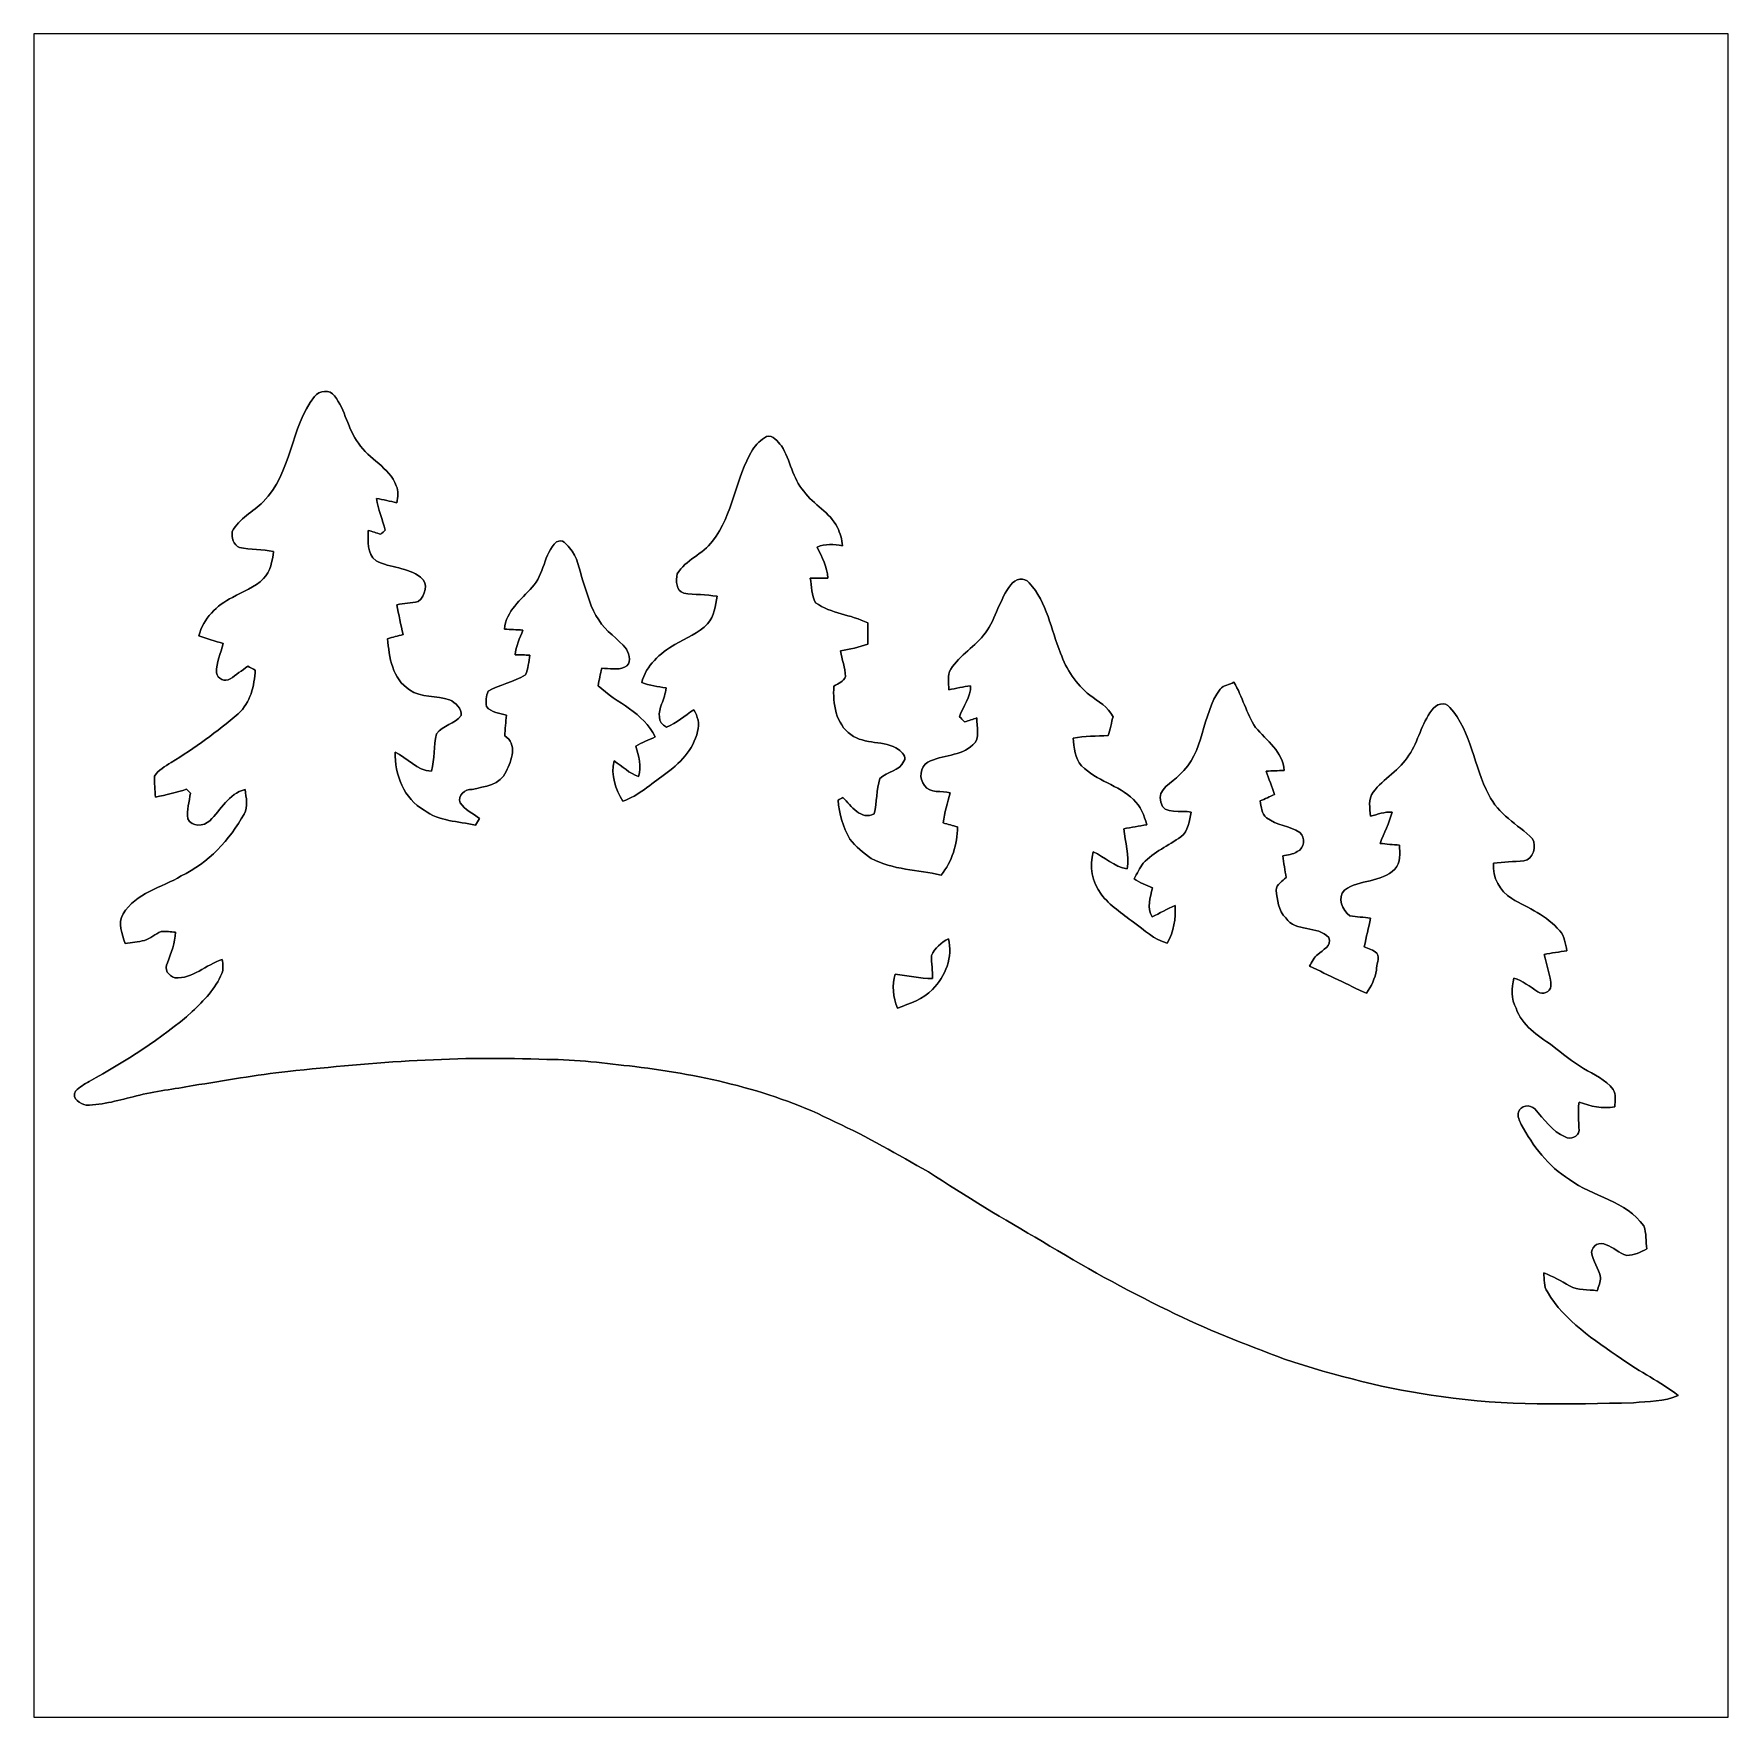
# Model space of a CAD drawing. Header units: centimetres. Extents: x -16.8 to 16.8, y -16.7 to 16.7.
import ezdxf

# ---------------------------------------------------------------- set-up
doc = ezdxf.new("R2010")
doc.units = ezdxf.units.CM
doc.header["$MEASUREMENT"] = 0
doc.layers.add('Layer 1', color=7, linetype='Continuous')

msp = doc.modelspace()

# ---------------------------------------------------------------- linework, layer by layer
at = {"layer": 'Layer 1', "color": 7}
for points, knots in [([(-16.77458, 16.66875), (-16.77458, 16.66875), (16.77458, 16.66875), (16.77458, 16.66875), (16.77458, 16.66875), (16.77458, 16.66875), (16.77458, -16.66875), (16.77458, -16.66875), (16.77458, -16.66875), (16.77458, -16.66875), (-16.77458, -16.66875), (-16.77458, -16.66875), (-16.77458, -16.66875), (-16.77458, -16.66875), (-16.77458, 16.66875), (-16.77458, 16.66875), (-16.77458, 16.66875), (-16.77458, 16.66875), (-16.77458, 16.66875), (-16.77458, 16.66875)], [0, 0, 0, 0, 0.16666667, 0.16666667, 0.16666667, 0.16666667, 0.33333333, 0.33333333, 0.33333333, 0.33333333, 0.5, 0.5, 0.5, 0.5, 0.66666667, 0.66666667, 0.66666667, 0.66666667, 1, 1, 1, 1]), ([(-11.21622, 9.48796), (-11.70869, 8.8706), (-11.66213, 7.96749), (-12.23398, 7.40093), (-12.23398, 7.40093), (-12.43401, 7.20125), (-12.71164, 7.07355), (-12.8464, 6.81531), (-12.8464, 6.81531), (-12.86298, 6.69713), (-12.82136, 6.54826), (-12.70564, 6.49358), (-12.70564, 6.49358), (-12.48198, 6.45724), (-12.25303, 6.45442), (-12.02866, 6.41844), (-12.02866, 6.41844), (-12.05512, 6.22864), (-12.08723, 6.02051), (-12.22975, 5.87904), (-12.22975, 5.87904), (-12.4019, 5.71006), (-12.63333, 5.62328), (-12.84111, 5.50757), (-12.84111, 5.50757), (-13.15367, 5.35552), (-13.41967, 5.08882), (-13.50786, 4.74557), (-13.50786, 4.74557), (-13.34841, 4.69053), (-13.18683, 4.64291), (-13.02561, 4.59317), (-13.02561, 4.59317), (-13.07359, 4.40161), (-13.16143, 4.21746), (-13.16108, 4.01602), (-13.16108, 4.01602), (-13.14133, 3.89961), (-12.98998, 3.82129), (-12.88979, 3.89502), (-12.88979, 3.89502), (-12.76914, 3.97228), (-12.65555, 4.06047), (-12.54054, 4.1462), (-12.54054, 4.1462), (-12.49045, 4.1208), (-12.44036, 4.0954), (-12.38991, 4.06964), (-12.38991, 4.06964), (-12.40966, 3.75673), (-12.48481, 3.4223), (-12.72752, 3.20287), (-12.72752, 3.20287), (-13.14697, 2.85044), (-13.58653, 2.51954), (-14.05714, 2.23802), (-14.05714, 2.23802), (-14.17743, 2.16394), (-14.30549, 2.08844), (-14.38663, 1.9685), (-14.38663, 1.9685), (-14.38945, 1.83056), (-14.37958, 1.69157), (-14.36546, 1.55399), (-14.36546, 1.55399), (-14.15733, 1.5935), (-13.95166, 1.645), (-13.74951, 1.7078), (-13.74951, 1.7078), (-13.72517, 1.68275), (-13.70048, 1.65735), (-13.67614, 1.63195), (-13.67614, 1.63195), (-13.69801, 1.46368), (-13.7474, 1.29364), (-13.72517, 1.1236), (-13.72517, 1.1236), (-13.65215, 0.95426), (-13.40979, 0.9712), (-13.29231, 1.0855), (-13.29231, 1.0855), (-13.06724, 1.29893), (-12.91837, 1.62101), (-12.59381, 1.70215), (-12.59381, 1.70215), (-12.56841, 1.54305), (-12.53137, 1.36701), (-12.61181, 1.21779), (-12.61181, 1.21779), (-12.89685, 0.70062), (-13.32018, 0.25188), (-13.85499, -0.00847), (-13.85499, -0.00847), (-14.24411, -0.2413), (-14.7641, -0.34255), (-15.00611, -0.76094), (-15.00611, -0.76094), (-15.12323, -0.94298), (-15.02481, -1.16064), (-14.9673, -1.34514), (-14.9673, -1.34514), (-14.8396, -1.32609), (-14.70978, -1.31657), (-14.58419, -1.28482), (-14.58419, -1.28482), (-14.46213, -1.25166), (-14.3704, -1.15746), (-14.2554, -1.10913), (-14.2554, -1.10913), (-14.15979, -1.10596), (-14.06384, -1.11407), (-13.96859, -1.12395), (-13.96859, -1.12395), (-13.97776, -1.33597), (-14.05749, -1.5307), (-14.12734, -1.72755), (-14.12734, -1.72755), (-14.21306, -1.85032), (-14.103, -1.99531), (-13.98482, -2.026), (-13.98482, -2.026), (-13.62639, -2.05352), (-13.36851, -1.76248), (-13.04361, -1.66405), (-13.04361, -1.66405), (-13.03196, -1.75578), (-13.01609, -1.85244), (-13.05454, -1.94063), (-13.05454, -1.94063), (-13.17131, -2.24296), (-13.41296, -2.47262), (-13.63768, -2.69593), (-13.63768, -2.69593), (-14.25504, -3.24168), (-14.95919, -3.67877), (-15.67815, -4.07705), (-15.67815, -4.07705), (-15.7734, -4.13314), (-15.87147, -4.18959), (-15.94767, -4.27073), (-15.94767, -4.27073), (-16.03269, -4.42877), (-15.85807, -4.5212), (-15.73742, -4.54695), (-15.73742, -4.54695), (-15.3984, -4.54978), (-15.07278, -4.44182), (-14.74576, -4.36704), (-14.74576, -4.36704), (-14.37816, -4.26544), (-13.99646, -4.23474), (-13.62322, -4.15996), (-13.62322, -4.15996), (-12.99704, -4.06859), (-12.37509, -3.94547), (-11.74468, -3.88232), (-11.74468, -3.88232), (-10.04217, -3.69782), (-8.32767, -3.56341), (-6.61458, -3.64737), (-6.61458, -3.64737), (-6.03038, -3.63255), (-5.45394, -3.72604), (-4.87468, -3.78389), (-4.87468, -3.78389), (-3.50873, -3.9557), (-2.13748, -4.2545), (-0.90311, -4.88491), (-0.90311, -4.88491), (-0.26846, -5.17137), (0.3302, -5.53085), (0.93768, -5.86952), (0.93768, -5.86952), (1.67746, -6.34859), (2.42958, -6.80896), (3.19476, -7.2457), (3.19476, -7.2457), (4.00085, -7.7403), (4.82953, -8.19785), (5.68007, -8.61166), (5.68007, -8.61166), (6.42585, -8.98772), (7.21007, -9.277), (7.98724, -9.57968), (7.98724, -9.57968), (9.00112, -9.906), (10.03617, -10.18364), (11.09521, -10.31628), (11.09521, -10.31628), (12.35357, -10.51595), (13.63169, -10.46621), (14.90063, -10.44328), (14.90063, -10.44328), (15.1959, -10.4073), (15.51093, -10.42529), (15.78822, -10.29829), (15.78822, -10.29829), (15.43121, -10.02806), (15.02692, -9.83015), (14.66109, -9.57368), (14.66109, -9.57368), (14.12663, -9.19374), (13.53608, -8.82932), (13.19601, -8.2483), (13.19601, -8.2483), (13.12122, -8.13647), (13.13603, -7.99712), (13.1251, -7.86941), (13.1251, -7.86941), (13.3029, -7.93926), (13.468, -8.03346), (13.6338, -8.128), (13.6338, -8.128), (13.80067, -8.21902), (13.99857, -8.19362), (14.18061, -8.22537), (14.18061, -8.22537), (14.20812, -8.13858), (14.24975, -8.05215), (14.2494, -7.95972), (14.2494, -7.95972), (14.21659, -7.78439), (14.09065, -7.63905), (14.07231, -7.45949), (14.07231, -7.45949), (14.07266, -7.32825), (14.24199, -7.24217), (14.35664, -7.31238), (14.35664, -7.31238), (14.5034, -7.36141), (14.61699, -7.4803), (14.76657, -7.52334), (14.76657, -7.52334), (14.91227, -7.52792), (15.04033, -7.45843), (15.16592, -7.39634), (15.16592, -7.39634), (15.14087, -7.24606), (15.16274, -7.08166), (15.10347, -6.94161), (15.10347, -6.94161), (14.75705, -6.43819), (14.09347, -6.37187), (13.63204, -6.01909), (13.63204, -6.01909), (13.20729, -5.76298), (12.91202, -5.35517), (12.67495, -4.93007), (12.67495, -4.93007), (12.63967, -4.85458), (12.60052, -4.76991), (12.62239, -4.68524), (12.62239, -4.68524), (12.65379, -4.5533), (12.86122, -4.52543), (12.94553, -4.62209), (12.94553, -4.62209), (13.13215, -4.81789), (13.28737, -5.07083), (13.54808, -5.17842), (13.54808, -5.17842), (13.6465, -5.23275), (13.81972, -5.17842), (13.82219, -5.05248), (13.82219, -5.05248), (13.82536, -4.86445), (13.78973, -4.67607), (13.82254, -4.4891), (13.82254, -4.4891), (14.05008, -4.57271), (14.28891, -4.62209), (14.53268, -4.58082), (14.53268, -4.58082), (14.53092, -4.46617), (14.55843, -4.33881), (14.4967, -4.23545), (14.4967, -4.23545), (14.34677, -4.04354), (14.11746, -3.943), (13.91285, -3.82305), (13.91285, -3.82305), (13.68919, -3.69252), (13.49481, -3.51931), (13.28773, -3.3655), (13.28773, -3.3655), (13.00833, -3.169), (12.68942, -2.97145), (12.57582, -2.6289), (12.57582, -2.6289), (12.46787, -2.44581), (12.49151, -2.23061), (12.5282, -2.032), (12.5282, -2.032), (12.70917, -2.08209), (12.85205, -2.20416), (13.00621, -2.30364), (13.00621, -2.30364), (13.09758, -2.36996), (13.2528, -2.30787), (13.26586, -2.19287), (13.26586, -2.19287), (13.26374, -1.97485), (13.17554, -1.7713), (13.13109, -1.56139), (13.13109, -1.56139), (13.28102, -1.53564), (13.43166, -1.51447), (13.58265, -1.49119), (13.58265, -1.49119), (13.55196, -1.35396), (13.53891, -1.20438), (13.44048, -1.09573), (13.44048, -1.09573), (13.19318, -0.7941), (12.81853, -0.64735), (12.48939, -0.4572), (12.48939, -0.4572), (12.24774, -0.31221), (12.11051, -0.03881), (12.1285, 0.24306), (12.1285, 0.24306), (12.32782, 0.27129), (12.52996, 0.27023), (12.73034, 0.29351), (12.73034, 0.29351), (12.92225, 0.31609), (12.98187, 0.58455), (12.90073, 0.72919), (12.90073, 0.72919), (12.61004, 1.01282), (12.21211, 1.21461), (12.03678, 1.59985), (12.03678, 1.59985), (11.73127, 2.15265), (11.70023, 2.84798), (11.2649, 3.32916), (11.2649, 3.32916), (11.16965, 3.46393), (10.98479, 3.38667), (10.90612, 3.27589), (10.90612, 3.27589), (10.70398, 3.00778), (10.64225, 2.66241), (10.45527, 2.38442), (10.45527, 2.38442), (10.27924, 2.08492), (9.94763, 1.92511), (9.74619, 1.64782), (9.74619, 1.64782), (9.64036, 1.51059), (9.68199, 1.33244), (9.69469, 1.17299), (9.69469, 1.17299), (9.83403, 1.21391), (9.97444, 1.26718), (10.12261, 1.2513), (10.12261, 1.2513), (10.06087, 1.03928), (9.96632, 0.83961), (9.88166, 0.63641), (9.88166, 0.63641), (10.00972, 0.62054), (10.13919, 0.61136), (10.26866, 0.6029), (10.26866, 0.6029), (10.27042, 0.44626), (10.30252, 0.24871), (10.1727, 0.12841), (10.1727, 0.12841), (9.90917, -0.14887), (9.47632, -0.07091), (9.17822, -0.28787), (9.17822, -0.28787), (9.02758, -0.43145), (9.13412, -0.69603), (9.28582, -0.79693), (9.28582, -0.79693), (9.41846, -0.83009), (9.55922, -0.8195), (9.69433, -0.84384), (9.69433, -0.84384), (9.65729, -1.03329), (9.60614, -1.21991), (9.57016, -1.4097), (9.57016, -1.4097), (9.65447, -1.45027), (9.75148, -1.47496), (9.82098, -1.54093), (9.82098, -1.54093), (9.88977, -1.63865), (9.79876, -1.77094), (9.81004, -1.87325), (9.81004, -1.87325), (9.78782, -2.04223), (9.70421, -2.1904), (9.61707, -2.33292), (9.61707, -2.33292), (9.23713, -2.16288), (8.86636, -1.97238), (8.48819, -1.79776), (8.48819, -1.79776), (8.52981, -1.71203), (8.57144, -1.62137), (8.65046, -1.56351), (8.65046, -1.56351), (8.74783, -1.46685), (8.92845, -1.40794), (8.86954, -1.22696), (8.86954, -1.22696), (8.64059, -0.9839), (8.21055, -1.12924), (8.0137, -0.83996), (8.0137, -0.83996), (7.86447, -0.69815), (7.84931, -0.47943), (7.82532, -0.28857), (7.82532, -0.28857), (7.82779, -0.17321), (7.94914, -0.11359), (8.02287, -0.04198), (8.02287, -0.04198), (7.99924, 0.10266), (7.97454, 0.24624), (7.95408, 0.39123), (7.95408, 0.39123), (8.05251, 0.41063), (8.1594, 0.4131), (8.24406, 0.47343), (8.24406, 0.47343), (8.38835, 0.5394), (8.40211, 0.74824), (8.29592, 0.85055), (8.29592, 0.85055), (8.09307, 0.98425), (7.82637, 0.99095), (7.63482, 1.14371), (7.63482, 1.14371), (7.53251, 1.21955), (7.53674, 1.36772), (7.50605, 1.47602), (7.50605, 1.47602), (7.60271, 1.5173), (7.69867, 1.55998), (7.79357, 1.60549), (7.79357, 1.60549), (7.7403, 1.76036), (7.68068, 1.91276), (7.62776, 2.06728), (7.62776, 2.06728), (7.747, 2.07222), (7.86059, 2.07716), (7.98195, 2.07821), (7.98195, 2.07821), (7.96502, 2.44898), (7.63482, 2.6737), (7.41715, 2.93441), (7.41715, 2.93441), (7.23265, 3.21098), (7.15892, 3.54224), (6.98994, 3.82729), (6.98994, 3.82729), (6.89998, 3.78425), (6.78744, 3.76978), (6.71689, 3.69217), (6.71689, 3.69217), (6.3373, 3.17747), (6.41597, 2.42993), (5.90973, 1.9939), (5.90973, 1.9939), (5.7725, 1.83233), (5.45747, 1.72085), (5.54108, 1.45098), (5.54108, 1.45098), (5.59259, 1.18569), (5.95383, 1.30845), (6.13974, 1.2513), (6.13974, 1.2513), (6.10411, 1.08409), (6.08859, 0.87983), (5.93937, 0.76764), (5.93937, 0.76764), (5.69031, 0.59373), (5.40456, 0.46567), (5.19395, 0.2413), (5.19395, 0.2413), (5.11881, 0.14817), (5.07118, 0.03634), (5.01297, -0.06738), (5.01297, -0.06738), (5.12516, -0.14217), (5.25004, -0.19156), (5.37492, -0.24271), (5.37492, -0.24271), (5.33329, -0.43145), (5.2578, -0.63712), (5.36716, -0.81915), (5.36716, -0.81915), (5.52203, -0.74965), (5.66561, -0.65793), (5.82295, -0.59337), (5.82295, -0.59337), (5.84447, -0.85337), (5.79543, -1.1116), (5.66949, -1.34126), (5.66949, -1.34126), (5.40985, -1.27141), (5.21123, -1.07809), (4.99745, -0.92675), (4.99745, -0.92675), (4.77661, -0.75071), (4.53355, -0.59655), (4.35681, -0.37218), (4.35681, -0.37218), (4.18465, -0.13123), (4.1208, 0.18203), (4.20264, 0.46884), (4.20264, 0.46884), (4.43089, 0.36407), (4.61821, 0.17674), (4.87221, 0.13018), (4.87221, 0.13018), (4.9209, 0.39617), (4.84152, 0.66181), (4.80589, 0.92428), (4.80589, 0.92428), (4.95794, 0.95074), (5.10999, 0.97825), (5.26203, 1.00647), (5.26203, 1.00647), (5.21511, 1.19027), (5.13891, 1.37407), (4.99992, 1.50742), (4.99992, 1.50742), (4.69935, 1.79317), (4.26226, 1.8736), (3.97263, 2.17382), (3.97263, 2.17382), (3.83469, 2.31987), (3.82305, 2.53506), (3.80259, 2.72239), (3.80259, 2.72239), (4.03331, 2.75943), (4.2672, 2.76366), (4.50109, 2.77142), (4.50109, 2.77142), (4.52437, 2.86491), (4.57165, 3.05223), (4.59528, 3.14572), (4.59528, 3.14572), (4.49333, 3.33692), (4.30212, 3.45017), (4.1342, 3.57364), (4.1342, 3.57364), (3.86362, 3.78354), (3.66959, 4.08305), (3.55671, 4.40408), (3.55671, 4.40408), (3.36479, 4.87221), (3.29106, 5.40985), (2.93582, 5.79402), (2.93582, 5.79402), (2.84445, 5.9182), (2.64901, 5.87304), (2.56822, 5.75874), (2.56822, 5.75874), (2.35268, 5.47017), (2.27753, 5.10187), (2.07116, 4.80695), (2.07116, 4.80695), (1.8736, 4.53602), (1.55857, 4.37198), (1.38112, 4.08481), (1.38112, 4.08481), (1.30457, 3.96381), (1.34549, 3.81564), (1.34373, 3.68018), (1.34373, 3.68018), (1.48696, 3.70628), (1.62877, 3.73627), (1.77271, 3.75955), (1.77271, 3.75955), (1.78364, 3.52989), (1.62454, 3.35033), (1.55187, 3.14466), (1.55187, 3.14466), (1.58644, 3.11115), (1.62137, 3.07728), (1.65629, 3.04341), (1.65629, 3.04341), (1.73814, 3.06811), (1.81928, 3.09563), (1.90041, 3.12208), (1.90041, 3.12208), (1.88524, 2.94711), (1.97591, 2.71921), (1.82069, 2.58974), (1.82069, 2.58974), (1.58432, 2.35126), (1.20791, 2.39818), (0.92816, 2.24437), (0.92816, 2.24437), (0.77047, 2.153), (0.74789, 1.91735), (0.8636, 1.78188), (0.8636, 1.78188), (0.97084, 1.61713), (1.20474, 1.68698), (1.36913, 1.63618), (1.36913, 1.63618), (1.31586, 1.44004), (1.25271, 1.24601), (1.23155, 1.04281), (1.23155, 1.04281), (1.32644, 1.01529), (1.42134, 0.98813), (1.51659, 0.96097), (1.51659, 0.96097), (1.50777, 0.6163), (1.41252, 0.27481), (1.18886, 0.00776), (1.18886, 0.00776), (0.72849, 0.11924), (0.23142, 0.10619), (-0.19156, 0.33937), (-0.19156, 0.33937), (-0.35066, 0.44379), (-0.50236, 0.56762), (-0.61666, 0.72002), (-0.61666, 0.72002), (-0.75071, 0.95497), (-0.83256, 1.22096), (-0.84914, 1.49119), (-0.84914, 1.49119), (-0.82515, 1.50389), (-0.77752, 1.52894), (-0.75353, 1.54164), (-0.75353, 1.54164), (-0.59302, 1.38112), (-0.39511, 1.08514), (-0.13229, 1.22167), (-0.13229, 1.22167), (-0.07902, 1.45274), (-0.09313, 1.69651), (-0.02046, 1.92264), (-0.02046, 1.92264), (0.12382, 2.05423), (0.36513, 2.07398), (0.45544, 2.26236), (0.45544, 2.26236), (0.51329, 2.35691), (0.41451, 2.44228), (0.3489, 2.49837), (0.3489, 2.49837), (0.06456, 2.68323), (-0.31926, 2.58551), (-0.59655, 2.78941), (-0.59655, 2.78941), (-0.89394, 3.00038), (-0.96061, 3.4103), (-0.93098, 3.75003), (-0.93098, 3.75003), (-0.84596, 3.80048), (-0.73589, 3.84104), (-0.70168, 3.9437), (-0.70168, 3.9437), (-0.70873, 4.11551), (-0.77646, 4.27884), (-0.80045, 4.44817), (-0.80045, 4.44817), (-0.61701, 4.47781), (-0.43533, 4.52155), (-0.25964, 4.58399), (-0.25964, 4.58399), (-0.2607, 4.68806), (-0.26247, 4.89691), (-0.26317, 5.00133), (-0.26317, 5.00133), (-0.59373, 5.17419), (-0.99342, 5.18195), (-1.29822, 5.4035), (-1.29822, 5.4035), (-1.38359, 5.54531), (-1.36243, 5.72982), (-1.39982, 5.88892), (-1.39982, 5.88892), (-1.28305, 5.89245), (-1.16875, 5.89139), (-1.05093, 5.88962), (-1.05093, 5.88962), (-1.06292, 6.11223), (-1.17263, 6.3052), (-1.26471, 6.50134), (-1.26471, 6.50134), (-1.10808, 6.58001), (-0.93028, 6.55496), (-0.76376, 6.53027), (-0.76376, 6.53027), (-0.77646, 6.65621), (-0.80469, 6.78215), (-0.86466, 6.89504), (-0.86466, 6.89504), (-1.01036, 7.19561), (-1.33844, 7.3406), (-1.52682, 7.60906), (-1.52682, 7.60906), (-1.75542, 7.86624), (-1.79282, 8.22431), (-1.96991, 8.50971), (-1.96991, 8.50971), (-2.04893, 8.59226), (-2.13748, 8.7309), (-2.26871, 8.6928), (-2.26871, 8.6928), (-2.37878, 8.62894), (-2.47615, 8.54075), (-2.54282, 8.43174), (-2.54282, 8.43174), (-2.8889, 7.86553), (-2.92347, 7.15045), (-3.33798, 6.62023), (-3.33798, 6.62023), (-3.52813, 6.36023), (-3.86786, 6.25369), (-4.03366, 5.97359), (-4.03366, 5.97359), (-4.05871, 5.83882), (-4.06612, 5.63739), (-3.90596, 5.59153), (-3.90596, 5.59153), (-3.68794, 5.56189), (-3.46534, 5.56366), (-3.24697, 5.52979), (-3.24697, 5.52979), (-3.28013, 5.34176), (-3.30094, 5.13539), (-3.43323, 4.98581), (-3.43323, 4.98581), (-3.60715, 4.78966), (-3.86644, 4.71276), (-4.08199, 4.57518), (-4.08199, 4.57518), (-4.37727, 4.40549), (-4.65067, 4.1596), (-4.73922, 3.81952), (-4.73922, 3.81952), (-4.58258, 3.76696), (-4.41889, 3.74333), (-4.25662, 3.71404), (-4.25662, 3.71404), (-4.27108, 3.60362), (-4.30142, 3.49638), (-4.3434, 3.39337), (-4.3434, 3.39337), (-4.40478, 3.23956), (-4.43512, 3.01413), (-4.2478, 2.94111), (-4.2478, 2.94111), (-4.04389, 3.00884), (-3.88691, 3.17218), (-3.70417, 3.28189), (-3.70417, 3.28189), (-3.63255, 3.15242), (-3.58422, 3.00461), (-3.63114, 2.85468), (-3.63114, 2.85468), (-3.71863, 2.48885), (-3.99027, 2.20627), (-4.28943, 1.99708), (-4.28943, 1.99708), (-4.55754, 1.81328), (-4.80131, 1.58044), (-5.11387, 1.47285), (-5.11387, 1.47285), (-5.25039, 1.71379), (-5.36116, 1.98614), (-5.28073, 2.26801), (-5.28073, 2.26801), (-5.11951, 2.165), (-4.98546, 2.01859), (-4.79919, 1.95792), (-4.79919, 1.95792), (-4.75121, 2.16147), (-4.7879, 2.37137), (-4.85775, 2.56469), (-4.85775, 2.56469), (-4.73287, 2.63278), (-4.60128, 2.68605), (-4.47181, 2.74461), (-4.47181, 2.74461), (-4.69653, 3.23003), (-5.23346, 3.40995), (-5.60211, 3.7592), (-5.60211, 3.7592), (-5.58024, 3.87526), (-5.55625, 3.98956), (-5.53085, 4.10457), (-5.53085, 4.10457), (-5.37986, 4.10492), (-5.22005, 4.06329), (-5.07647, 4.12468), (-5.07647, 4.12468), (-4.93642, 4.18112), (-4.97734, 4.37656), (-5.04261, 4.4831), (-5.04261, 4.4831), (-5.20418, 4.69583), (-5.45606, 4.82776), (-5.59012, 5.06377), (-5.59012, 5.06377), (-5.75522, 5.29378), (-5.81166, 5.57459), (-5.90338, 5.83706), (-5.90338, 5.83706), (-5.98099, 6.05825), (-5.99899, 6.31543), (-6.17044, 6.49182), (-6.17044, 6.49182), (-6.23358, 6.56272), (-6.30096, 6.67456), (-6.42585, 6.60718), (-6.42585, 6.60718), (-6.68161, 6.36517), (-6.66785, 5.96124), (-6.90774, 5.70794), (-6.90774, 5.70794), (-7.12929, 5.46382), (-7.42386, 5.23487), (-7.45702, 4.87962), (-7.45702, 4.87962), (-7.33566, 4.87151), (-7.21395, 4.86904), (-7.0926, 4.85916), (-7.0926, 4.85916), (-7.15045, 4.69794), (-7.2323, 4.54237), (-7.24606, 4.3688), (-7.24606, 4.3688), (-7.15186, 4.37303), (-7.04815, 4.36598), (-6.95113, 4.36527), (-6.95113, 4.36527), (-6.97548, 4.23333), (-6.98288, 4.09504), (-7.04286, 3.97263), (-7.04286, 3.97263), (-7.27004, 3.82446), (-7.54803, 3.78566), (-7.78193, 3.6509), (-7.78193, 3.6509), (-7.82108, 3.55282), (-7.83061, 3.45052), (-7.81015, 3.34398), (-7.81015, 3.34398), (-7.71631, 3.22404), (-7.55262, 3.21945), (-7.41715, 3.17465), (-7.41715, 3.17465), (-7.42633, 3.03742), (-7.44714, 2.9016), (-7.45067, 2.76366), (-7.45067, 2.76366), (-7.19173, 2.60526), (-7.31449, 2.28), (-7.4235, 2.06199), (-7.4235, 2.06199), (-7.52687, 1.78823), (-7.85495, 1.76671), (-8.0959, 1.70145), (-8.0959, 1.70145), (-8.23771, 1.71979), (-8.39153, 1.58362), (-8.3312, 1.44145), (-8.3312, 1.44145), (-8.24371, 1.29752), (-8.07544, 1.23119), (-7.94985, 1.12713), (-7.94985, 1.12713), (-7.97631, 1.08479), (-8.00312, 1.04211), (-8.02993, 0.99907), (-8.02993, 0.99907), (-8.37389, 1.07174), (-8.75101, 1.07597), (-9.04593, 1.29152), (-9.04593, 1.29152), (-9.44421, 1.52153), (-9.63542, 2.00025), (-9.6206, 2.44581), (-9.6206, 2.44581), (-9.37824, 2.32269), (-9.19198, 2.08562), (-8.90376, 2.0641), (-8.90376, 2.0641), (-8.83214, 2.30611), (-8.87024, 2.5654), (-8.80004, 2.80599), (-8.80004, 2.80599), (-8.67234, 2.97074), (-8.44162, 3.00708), (-8.31391, 3.16689), (-8.31391, 3.16689), (-8.29063, 3.31011), (-8.43104, 3.42406), (-8.54393, 3.48121), (-8.54393, 3.48121), (-8.80181, 3.56799), (-9.10696, 3.51296), (-9.33732, 3.67877), (-9.33732, 3.67877), (-9.67246, 3.88902), (-9.74337, 4.32647), (-9.76983, 4.69053), (-9.76983, 4.69053), (-9.66893, 4.71876), (-9.56557, 4.7438), (-9.46468, 4.77414), (-9.46468, 4.77414), (-9.50701, 4.96923), (-9.55216, 5.16396), (-9.58779, 5.36046), (-9.58779, 5.36046), (-9.44774, 5.39221), (-9.30063, 5.38974), (-9.1627, 5.4289), (-9.1627, 5.4289), (-9.02123, 5.53932), (-8.95456, 5.78661), (-9.11789, 5.90973), (-9.11789, 5.90973), (-9.36731, 6.11046), (-9.7222, 6.08189), (-9.99455, 6.23499), (-9.99455, 6.23499), (-10.19845, 6.36482), (-10.14342, 6.63011), (-10.15647, 6.83542), (-10.15647, 6.83542), (-10.07286, 6.81179), (-9.98961, 6.78639), (-9.90671, 6.76028), (-9.90671, 6.76028), (-9.87637, 6.78709), (-9.84603, 6.8139), (-9.81569, 6.84001), (-9.81569, 6.84001), (-9.87531, 7.04885), (-9.95363, 7.25311), (-9.98961, 7.4676), (-9.98961, 7.4676), (-9.85485, 7.44502), (-9.72185, 7.41327), (-9.58885, 7.38258), (-9.58885, 7.38258), (-9.56628, 7.49406), (-9.54864, 7.6133), (-9.59803, 7.72054), (-9.59803, 7.72054), (-9.74161, 8.08496), (-10.13495, 8.24618), (-10.34662, 8.56051), (-10.34662, 8.56051), (-10.56146, 8.84414), (-10.60521, 9.21808), (-10.82146, 9.50031), (-10.82146, 9.50031), (-10.9093, 9.62942), (-11.12838, 9.61037), (-11.21622, 9.48796)], [0, 0, 0, 0, 0.00411523, 0.00411523, 0.00411523, 0.00411523, 0.00823045, 0.00823045, 0.00823045, 0.00823045, 0.01234568, 0.01234568, 0.01234568, 0.01234568, 0.01646091, 0.01646091, 0.01646091, 0.01646091, 0.02057613, 0.02057613, 0.02057613, 0.02057613, 0.02469136, 0.02469136, 0.02469136, 0.02469136, 0.02880658, 0.02880658, 0.02880658, 0.02880658, 0.03292181, 0.03292181, 0.03292181, 0.03292181, 0.03703704, 0.03703704, 0.03703704, 0.03703704, 0.04115226, 0.04115226, 0.04115226, 0.04115226, 0.04526749, 0.04526749, 0.04526749, 0.04526749, 0.04938272, 0.04938272, 0.04938272, 0.04938272, 0.05349794, 0.05349794, 0.05349794, 0.05349794, 0.05761317, 0.05761317, 0.05761317, 0.05761317, 0.0617284, 0.0617284, 0.0617284, 0.0617284, 0.06584362, 0.06584362, 0.06584362, 0.06584362, 0.06995885, 0.06995885, 0.06995885, 0.06995885, 0.07407407, 0.07407407, 0.07407407, 0.07407407, 0.0781893, 0.0781893, 0.0781893, 0.0781893, 0.08230453, 0.08230453, 0.08230453, 0.08230453, 0.08641975, 0.08641975, 0.08641975, 0.08641975, 0.09053498, 0.09053498, 0.09053498, 0.09053498, 0.09465021, 0.09465021, 0.09465021, 0.09465021, 0.09876543, 0.09876543, 0.09876543, 0.09876543, 0.10288066, 0.10288066, 0.10288066, 0.10288066, 0.10699588, 0.10699588, 0.10699588, 0.10699588, 0.11111111, 0.11111111, 0.11111111, 0.11111111, 0.11522634, 0.11522634, 0.11522634, 0.11522634, 0.11934156, 0.11934156, 0.11934156, 0.11934156, 0.12345679, 0.12345679, 0.12345679, 0.12345679, 0.12757202, 0.12757202, 0.12757202, 0.12757202, 0.13168724, 0.13168724, 0.13168724, 0.13168724, 0.13580247, 0.13580247, 0.13580247, 0.13580247, 0.1399177, 0.1399177, 0.1399177, 0.1399177, 0.14403292, 0.14403292, 0.14403292, 0.14403292, 0.14814815, 0.14814815, 0.14814815, 0.14814815, 0.15226337, 0.15226337, 0.15226337, 0.15226337, 0.1563786, 0.1563786, 0.1563786, 0.1563786, 0.16049383, 0.16049383, 0.16049383, 0.16049383, 0.16460905, 0.16460905, 0.16460905, 0.16460905, 0.16872428, 0.16872428, 0.16872428, 0.16872428, 0.17283951, 0.17283951, 0.17283951, 0.17283951, 0.17695473, 0.17695473, 0.17695473, 0.17695473, 0.18106996, 0.18106996, 0.18106996, 0.18106996, 0.18518519, 0.18518519, 0.18518519, 0.18518519, 0.18930041, 0.18930041, 0.18930041, 0.18930041, 0.19341564, 0.19341564, 0.19341564, 0.19341564, 0.19753086, 0.19753086, 0.19753086, 0.19753086, 0.20164609, 0.20164609, 0.20164609, 0.20164609, 0.20576132, 0.20576132, 0.20576132, 0.20576132, 0.20987654, 0.20987654, 0.20987654, 0.20987654, 0.21399177, 0.21399177, 0.21399177, 0.21399177, 0.218107, 0.218107, 0.218107, 0.218107, 0.22222222, 0.22222222, 0.22222222, 0.22222222, 0.22633745, 0.22633745, 0.22633745, 0.22633745, 0.23045267, 0.23045267, 0.23045267, 0.23045267, 0.2345679, 0.2345679, 0.2345679, 0.2345679, 0.23868313, 0.23868313, 0.23868313, 0.23868313, 0.24279835, 0.24279835, 0.24279835, 0.24279835, 0.24691358, 0.24691358, 0.24691358, 0.24691358, 0.25102881, 0.25102881, 0.25102881, 0.25102881, 0.25514403, 0.25514403, 0.25514403, 0.25514403, 0.25925926, 0.25925926, 0.25925926, 0.25925926, 0.26337449, 0.26337449, 0.26337449, 0.26337449, 0.26748971, 0.26748971, 0.26748971, 0.26748971, 0.27160494, 0.27160494, 0.27160494, 0.27160494, 0.27572016, 0.27572016, 0.27572016, 0.27572016, 0.27983539, 0.27983539, 0.27983539, 0.27983539, 0.28395062, 0.28395062, 0.28395062, 0.28395062, 0.28806584, 0.28806584, 0.28806584, 0.28806584, 0.29218107, 0.29218107, 0.29218107, 0.29218107, 0.2962963, 0.2962963, 0.2962963, 0.2962963, 0.30041152, 0.30041152, 0.30041152, 0.30041152, 0.30452675, 0.30452675, 0.30452675, 0.30452675, 0.30864198, 0.30864198, 0.30864198, 0.30864198, 0.3127572, 0.3127572, 0.3127572, 0.3127572, 0.31687243, 0.31687243, 0.31687243, 0.31687243, 0.32098765, 0.32098765, 0.32098765, 0.32098765, 0.32510288, 0.32510288, 0.32510288, 0.32510288, 0.32921811, 0.32921811, 0.32921811, 0.32921811, 0.33333333, 0.33333333, 0.33333333, 0.33333333, 0.33744856, 0.33744856, 0.33744856, 0.33744856, 0.34156379, 0.34156379, 0.34156379, 0.34156379, 0.34567901, 0.34567901, 0.34567901, 0.34567901, 0.34979424, 0.34979424, 0.34979424, 0.34979424, 0.35390947, 0.35390947, 0.35390947, 0.35390947, 0.35802469, 0.35802469, 0.35802469, 0.35802469, 0.36213992, 0.36213992, 0.36213992, 0.36213992, 0.36625514, 0.36625514, 0.36625514, 0.36625514, 0.37037037, 0.37037037, 0.37037037, 0.37037037, 0.3744856, 0.3744856, 0.3744856, 0.3744856, 0.37860082, 0.37860082, 0.37860082, 0.37860082, 0.38271605, 0.38271605, 0.38271605, 0.38271605, 0.38683128, 0.38683128, 0.38683128, 0.38683128, 0.3909465, 0.3909465, 0.3909465, 0.3909465, 0.39506173, 0.39506173, 0.39506173, 0.39506173, 0.39917695, 0.39917695, 0.39917695, 0.39917695, 0.40329218, 0.40329218, 0.40329218, 0.40329218, 0.40740741, 0.40740741, 0.40740741, 0.40740741, 0.41152263, 0.41152263, 0.41152263, 0.41152263, 0.41563786, 0.41563786, 0.41563786, 0.41563786, 0.41975309, 0.41975309, 0.41975309, 0.41975309, 0.42386831, 0.42386831, 0.42386831, 0.42386831, 0.42798354, 0.42798354, 0.42798354, 0.42798354, 0.43209877, 0.43209877, 0.43209877, 0.43209877, 0.43621399, 0.43621399, 0.43621399, 0.43621399, 0.44032922, 0.44032922, 0.44032922, 0.44032922, 0.44444444, 0.44444444, 0.44444444, 0.44444444, 0.44855967, 0.44855967, 0.44855967, 0.44855967, 0.4526749, 0.4526749, 0.4526749, 0.4526749, 0.45679012, 0.45679012, 0.45679012, 0.45679012, 0.46090535, 0.46090535, 0.46090535, 0.46090535, 0.46502058, 0.46502058, 0.46502058, 0.46502058, 0.4691358, 0.4691358, 0.4691358, 0.4691358, 0.47325103, 0.47325103, 0.47325103, 0.47325103, 0.47736626, 0.47736626, 0.47736626, 0.47736626, 0.48148148, 0.48148148, 0.48148148, 0.48148148, 0.48559671, 0.48559671, 0.48559671, 0.48559671, 0.48971193, 0.48971193, 0.48971193, 0.48971193, 0.49382716, 0.49382716, 0.49382716, 0.49382716, 0.49794239, 0.49794239, 0.49794239, 0.49794239, 0.50205761, 0.50205761, 0.50205761, 0.50205761, 0.50617284, 0.50617284, 0.50617284, 0.50617284, 0.51028807, 0.51028807, 0.51028807, 0.51028807, 0.51440329, 0.51440329, 0.51440329, 0.51440329, 0.51851852, 0.51851852, 0.51851852, 0.51851852, 0.52263374, 0.52263374, 0.52263374, 0.52263374, 0.52674897, 0.52674897, 0.52674897, 0.52674897, 0.5308642, 0.5308642, 0.5308642, 0.5308642, 0.53497942, 0.53497942, 0.53497942, 0.53497942, 0.53909465, 0.53909465, 0.53909465, 0.53909465, 0.54320988, 0.54320988, 0.54320988, 0.54320988, 0.5473251, 0.5473251, 0.5473251, 0.5473251, 0.55144033, 0.55144033, 0.55144033, 0.55144033, 0.55555556, 0.55555556, 0.55555556, 0.55555556, 0.55967078, 0.55967078, 0.55967078, 0.55967078, 0.56378601, 0.56378601, 0.56378601, 0.56378601, 0.56790123, 0.56790123, 0.56790123, 0.56790123, 0.57201646, 0.57201646, 0.57201646, 0.57201646, 0.57613169, 0.57613169, 0.57613169, 0.57613169, 0.58024691, 0.58024691, 0.58024691, 0.58024691, 0.58436214, 0.58436214, 0.58436214, 0.58436214, 0.58847737, 0.58847737, 0.58847737, 0.58847737, 0.59259259, 0.59259259, 0.59259259, 0.59259259, 0.59670782, 0.59670782, 0.59670782, 0.59670782, 0.60082305, 0.60082305, 0.60082305, 0.60082305, 0.60493827, 0.60493827, 0.60493827, 0.60493827, 0.6090535, 0.6090535, 0.6090535, 0.6090535, 0.61316872, 0.61316872, 0.61316872, 0.61316872, 0.61728395, 0.61728395, 0.61728395, 0.61728395, 0.62139918, 0.62139918, 0.62139918, 0.62139918, 0.6255144, 0.6255144, 0.6255144, 0.6255144, 0.62962963, 0.62962963, 0.62962963, 0.62962963, 0.63374486, 0.63374486, 0.63374486, 0.63374486, 0.63786008, 0.63786008, 0.63786008, 0.63786008, 0.64197531, 0.64197531, 0.64197531, 0.64197531, 0.64609053, 0.64609053, 0.64609053, 0.64609053, 0.65020576, 0.65020576, 0.65020576, 0.65020576, 0.65432099, 0.65432099, 0.65432099, 0.65432099, 0.65843621, 0.65843621, 0.65843621, 0.65843621, 0.66255144, 0.66255144, 0.66255144, 0.66255144, 0.66666667, 0.66666667, 0.66666667, 0.66666667, 0.67078189, 0.67078189, 0.67078189, 0.67078189, 0.67489712, 0.67489712, 0.67489712, 0.67489712, 0.67901235, 0.67901235, 0.67901235, 0.67901235, 0.68312757, 0.68312757, 0.68312757, 0.68312757, 0.6872428, 0.6872428, 0.6872428, 0.6872428, 0.69135802, 0.69135802, 0.69135802, 0.69135802, 0.69547325, 0.69547325, 0.69547325, 0.69547325, 0.69958848, 0.69958848, 0.69958848, 0.69958848, 0.7037037, 0.7037037, 0.7037037, 0.7037037, 0.70781893, 0.70781893, 0.70781893, 0.70781893, 0.71193416, 0.71193416, 0.71193416, 0.71193416, 0.71604938, 0.71604938, 0.71604938, 0.71604938, 0.72016461, 0.72016461, 0.72016461, 0.72016461, 0.72427984, 0.72427984, 0.72427984, 0.72427984, 0.72839506, 0.72839506, 0.72839506, 0.72839506, 0.73251029, 0.73251029, 0.73251029, 0.73251029, 0.73662551, 0.73662551, 0.73662551, 0.73662551, 0.74074074, 0.74074074, 0.74074074, 0.74074074, 0.74485597, 0.74485597, 0.74485597, 0.74485597, 0.74897119, 0.74897119, 0.74897119, 0.74897119, 0.75308642, 0.75308642, 0.75308642, 0.75308642, 0.75720165, 0.75720165, 0.75720165, 0.75720165, 0.76131687, 0.76131687, 0.76131687, 0.76131687, 0.7654321, 0.7654321, 0.7654321, 0.7654321, 0.76954733, 0.76954733, 0.76954733, 0.76954733, 0.77366255, 0.77366255, 0.77366255, 0.77366255, 0.77777778, 0.77777778, 0.77777778, 0.77777778, 0.781893, 0.781893, 0.781893, 0.781893, 0.78600823, 0.78600823, 0.78600823, 0.78600823, 0.79012346, 0.79012346, 0.79012346, 0.79012346, 0.79423868, 0.79423868, 0.79423868, 0.79423868, 0.79835391, 0.79835391, 0.79835391, 0.79835391, 0.80246914, 0.80246914, 0.80246914, 0.80246914, 0.80658436, 0.80658436, 0.80658436, 0.80658436, 0.81069959, 0.81069959, 0.81069959, 0.81069959, 0.81481481, 0.81481481, 0.81481481, 0.81481481, 0.81893004, 0.81893004, 0.81893004, 0.81893004, 0.82304527, 0.82304527, 0.82304527, 0.82304527, 0.82716049, 0.82716049, 0.82716049, 0.82716049, 0.83127572, 0.83127572, 0.83127572, 0.83127572, 0.83539095, 0.83539095, 0.83539095, 0.83539095, 0.83950617, 0.83950617, 0.83950617, 0.83950617, 0.8436214, 0.8436214, 0.8436214, 0.8436214, 0.84773663, 0.84773663, 0.84773663, 0.84773663, 0.85185185, 0.85185185, 0.85185185, 0.85185185, 0.85596708, 0.85596708, 0.85596708, 0.85596708, 0.8600823, 0.8600823, 0.8600823, 0.8600823, 0.86419753, 0.86419753, 0.86419753, 0.86419753, 0.86831276, 0.86831276, 0.86831276, 0.86831276, 0.87242798, 0.87242798, 0.87242798, 0.87242798, 0.87654321, 0.87654321, 0.87654321, 0.87654321, 0.88065844, 0.88065844, 0.88065844, 0.88065844, 0.88477366, 0.88477366, 0.88477366, 0.88477366, 0.88888889, 0.88888889, 0.88888889, 0.88888889, 0.89300412, 0.89300412, 0.89300412, 0.89300412, 0.89711934, 0.89711934, 0.89711934, 0.89711934, 0.90123457, 0.90123457, 0.90123457, 0.90123457, 0.90534979, 0.90534979, 0.90534979, 0.90534979, 0.90946502, 0.90946502, 0.90946502, 0.90946502, 0.91358025, 0.91358025, 0.91358025, 0.91358025, 0.91769547, 0.91769547, 0.91769547, 0.91769547, 0.9218107, 0.9218107, 0.9218107, 0.9218107, 0.92592593, 0.92592593, 0.92592593, 0.92592593, 0.93004115, 0.93004115, 0.93004115, 0.93004115, 0.93415638, 0.93415638, 0.93415638, 0.93415638, 0.9382716, 0.9382716, 0.9382716, 0.9382716, 0.94238683, 0.94238683, 0.94238683, 0.94238683, 0.94650206, 0.94650206, 0.94650206, 0.94650206, 0.95061728, 0.95061728, 0.95061728, 0.95061728, 0.95473251, 0.95473251, 0.95473251, 0.95473251, 0.95884774, 0.95884774, 0.95884774, 0.95884774, 0.96296296, 0.96296296, 0.96296296, 0.96296296, 0.96707819, 0.96707819, 0.96707819, 0.96707819, 0.97119342, 0.97119342, 0.97119342, 0.97119342, 0.97530864, 0.97530864, 0.97530864, 0.97530864, 0.97942387, 0.97942387, 0.97942387, 0.97942387, 0.98353909, 0.98353909, 0.98353909, 0.98353909, 0.98765432, 0.98765432, 0.98765432, 0.98765432, 0.99176955, 0.99176955, 0.99176955, 0.99176955, 1, 1, 1, 1]), ([(1.00189, -1.58538), (1.0608, -1.43369), (1.1938, -1.32821), (1.33385, -1.25448), (1.33385, -1.25448), (1.43369, -1.60937), (1.27212, -2.00096), (1.02023, -2.25531), (1.02023, -2.25531), (0.83961, -2.45745), (0.56762, -2.53294), (0.3235, -2.62608), (0.3235, -2.62608), (0.23777, -2.41229), (0.21237, -2.17311), (0.28081, -1.95157), (0.28081, -1.95157), (0.52529, -1.98508), (0.76906, -2.03941), (1.01741, -2.04047), (1.01741, -2.04047), (1.02729, -1.88807), (0.99272, -1.73708), (1.00189, -1.58538)], [0, 0, 0, 0, 0.14285714, 0.14285714, 0.14285714, 0.14285714, 0.28571429, 0.28571429, 0.28571429, 0.28571429, 0.42857143, 0.42857143, 0.42857143, 0.42857143, 0.57142857, 0.57142857, 0.57142857, 0.57142857, 0.71428571, 0.71428571, 0.71428571, 0.71428571, 1, 1, 1, 1])]:
    msp.add_open_spline(points, degree=3, knots=knots, dxfattribs=at)
at = {"layer": 'Layer 1', "color": 253}
for points, knots in [([(-11.21622, 9.48796), (-11.12838, 9.61037), (-10.9093, 9.62942), (-10.82146, 9.50031), (-10.82146, 9.50031), (-10.60521, 9.21808), (-10.56146, 8.84414), (-10.34662, 8.56051), (-10.34662, 8.56051), (-10.13495, 8.24618), (-9.74161, 8.08496), (-9.59803, 7.72054), (-9.59803, 7.72054), (-9.54864, 7.6133), (-9.56628, 7.49406), (-9.58885, 7.38258), (-9.58885, 7.38258), (-9.72185, 7.41327), (-9.85485, 7.44502), (-9.98961, 7.4676), (-9.98961, 7.4676), (-9.95363, 7.25311), (-9.87531, 7.04885), (-9.81569, 6.84001), (-9.81569, 6.84001), (-9.84603, 6.8139), (-9.87637, 6.78709), (-9.90671, 6.76028), (-9.90671, 6.76028), (-9.98961, 6.78639), (-10.07286, 6.81179), (-10.15647, 6.83542), (-10.15647, 6.83542), (-10.14342, 6.63011), (-10.19845, 6.36482), (-9.99455, 6.23499), (-9.99455, 6.23499), (-9.7222, 6.08189), (-9.36731, 6.11046), (-9.11789, 5.90973), (-9.11789, 5.90973), (-8.95456, 5.78661), (-9.02123, 5.53932), (-9.1627, 5.4289), (-9.1627, 5.4289), (-9.30063, 5.38974), (-9.44774, 5.39221), (-9.58779, 5.36046), (-9.58779, 5.36046), (-9.55216, 5.16396), (-9.50701, 4.96923), (-9.46468, 4.77414), (-9.46468, 4.77414), (-9.56557, 4.7438), (-9.66893, 4.71876), (-9.76983, 4.69053), (-9.76983, 4.69053), (-9.74337, 4.32647), (-9.67246, 3.88902), (-9.33732, 3.67877), (-9.33732, 3.67877), (-9.10696, 3.51296), (-8.80181, 3.56799), (-8.54393, 3.48121), (-8.54393, 3.48121), (-8.43104, 3.42406), (-8.29063, 3.31011), (-8.31391, 3.16689), (-8.31391, 3.16689), (-8.44162, 3.00708), (-8.67234, 2.97074), (-8.80004, 2.80599), (-8.80004, 2.80599), (-8.87024, 2.5654), (-8.83214, 2.30611), (-8.90376, 2.0641), (-8.90376, 2.0641), (-9.19198, 2.08562), (-9.37824, 2.32269), (-9.6206, 2.44581), (-9.6206, 2.44581), (-9.63542, 2.00025), (-9.44421, 1.52153), (-9.04593, 1.29152), (-9.04593, 1.29152), (-8.75101, 1.07597), (-8.37389, 1.07174), (-8.02993, 0.99907), (-8.02993, 0.99907), (-8.00312, 1.04211), (-7.97631, 1.08479), (-7.94985, 1.12713), (-7.94985, 1.12713), (-8.07544, 1.23119), (-8.24371, 1.29752), (-8.3312, 1.44145), (-8.3312, 1.44145), (-8.39153, 1.58362), (-8.23771, 1.71979), (-8.0959, 1.70145), (-8.0959, 1.70145), (-7.85495, 1.76671), (-7.52687, 1.78823), (-7.4235, 2.06199), (-7.4235, 2.06199), (-7.31449, 2.28), (-7.19173, 2.60526), (-7.45067, 2.76366), (-7.45067, 2.76366), (-7.44714, 2.9016), (-7.42633, 3.03742), (-7.41715, 3.17465), (-7.41715, 3.17465), (-7.55262, 3.21945), (-7.71631, 3.22404), (-7.81015, 3.34398), (-7.81015, 3.34398), (-7.83061, 3.45052), (-7.82108, 3.55282), (-7.78193, 3.6509), (-7.78193, 3.6509), (-7.54803, 3.78566), (-7.27004, 3.82446), (-7.04286, 3.97263), (-7.04286, 3.97263), (-6.98288, 4.09504), (-6.97548, 4.23333), (-6.95113, 4.36527), (-6.95113, 4.36527), (-7.04815, 4.36598), (-7.15186, 4.37303), (-7.24606, 4.3688), (-7.24606, 4.3688), (-7.2323, 4.54237), (-7.15045, 4.69794), (-7.0926, 4.85916), (-7.0926, 4.85916), (-7.21395, 4.86904), (-7.33566, 4.87151), (-7.45702, 4.87962), (-7.45702, 4.87962), (-7.42386, 5.23487), (-7.12929, 5.46382), (-6.90774, 5.70794), (-6.90774, 5.70794), (-6.66785, 5.96124), (-6.68161, 6.36517), (-6.42585, 6.60718), (-6.42585, 6.60718), (-6.30096, 6.67456), (-6.23358, 6.56272), (-6.17044, 6.49182), (-6.17044, 6.49182), (-5.99899, 6.31543), (-5.98099, 6.05825), (-5.90338, 5.83706), (-5.90338, 5.83706), (-5.81166, 5.57459), (-5.75522, 5.29378), (-5.59012, 5.06377), (-5.59012, 5.06377), (-5.45606, 4.82776), (-5.20418, 4.69583), (-5.04261, 4.4831), (-5.04261, 4.4831), (-4.97734, 4.37656), (-4.93642, 4.18112), (-5.07647, 4.12468), (-5.07647, 4.12468), (-5.22005, 4.06329), (-5.37986, 4.10492), (-5.53085, 4.10457), (-5.53085, 4.10457), (-5.55625, 3.98956), (-5.58024, 3.87526), (-5.60211, 3.7592), (-5.60211, 3.7592), (-5.23346, 3.40995), (-4.69653, 3.23003), (-4.47181, 2.74461), (-4.47181, 2.74461), (-4.60128, 2.68605), (-4.73287, 2.63278), (-4.85775, 2.56469), (-4.85775, 2.56469), (-4.7879, 2.37137), (-4.75121, 2.16147), (-4.79919, 1.95792), (-4.79919, 1.95792), (-4.98546, 2.01859), (-5.11951, 2.165), (-5.28073, 2.26801), (-5.28073, 2.26801), (-5.36116, 1.98614), (-5.25039, 1.71379), (-5.11387, 1.47285), (-5.11387, 1.47285), (-4.80131, 1.58044), (-4.55754, 1.81328), (-4.28943, 1.99708), (-4.28943, 1.99708), (-3.99027, 2.20627), (-3.71863, 2.48885), (-3.63114, 2.85468), (-3.63114, 2.85468), (-3.58422, 3.00461), (-3.63255, 3.15242), (-3.70417, 3.28189), (-3.70417, 3.28189), (-3.88691, 3.17218), (-4.04389, 3.00884), (-4.2478, 2.94111), (-4.2478, 2.94111), (-4.43512, 3.01413), (-4.40478, 3.23956), (-4.3434, 3.39337), (-4.3434, 3.39337), (-4.30142, 3.49638), (-4.27108, 3.60362), (-4.25662, 3.71404), (-4.25662, 3.71404), (-4.41889, 3.74333), (-4.58258, 3.76696), (-4.73922, 3.81952), (-4.73922, 3.81952), (-4.65067, 4.1596), (-4.37727, 4.40549), (-4.08199, 4.57518), (-4.08199, 4.57518), (-3.86644, 4.71276), (-3.60715, 4.78966), (-3.43323, 4.98581), (-3.43323, 4.98581), (-3.30094, 5.13539), (-3.28013, 5.34176), (-3.24697, 5.52979), (-3.24697, 5.52979), (-3.46534, 5.56366), (-3.68794, 5.56189), (-3.90596, 5.59153), (-3.90596, 5.59153), (-4.06612, 5.63739), (-4.05871, 5.83882), (-4.03366, 5.97359), (-4.03366, 5.97359), (-3.86786, 6.25369), (-3.52813, 6.36023), (-3.33798, 6.62023), (-3.33798, 6.62023), (-2.92347, 7.15045), (-2.8889, 7.86553), (-2.54282, 8.43174), (-2.54282, 8.43174), (-2.47615, 8.54075), (-2.37878, 8.62894), (-2.26871, 8.6928), (-2.26871, 8.6928), (-2.13748, 8.7309), (-2.04893, 8.59226), (-1.96991, 8.50971), (-1.96991, 8.50971), (-1.79282, 8.22431), (-1.75542, 7.86624), (-1.52682, 7.60906), (-1.52682, 7.60906), (-1.33844, 7.3406), (-1.01036, 7.19561), (-0.86466, 6.89504), (-0.86466, 6.89504), (-0.80469, 6.78215), (-0.77646, 6.65621), (-0.76376, 6.53027), (-0.76376, 6.53027), (-0.93028, 6.55496), (-1.10808, 6.58001), (-1.26471, 6.50134), (-1.26471, 6.50134), (-1.17263, 6.3052), (-1.06292, 6.11223), (-1.05093, 5.88962), (-1.05093, 5.88962), (-1.16875, 5.89139), (-1.28305, 5.89245), (-1.39982, 5.88892), (-1.39982, 5.88892), (-1.36243, 5.72982), (-1.38359, 5.54531), (-1.29822, 5.4035), (-1.29822, 5.4035), (-0.99342, 5.18195), (-0.59373, 5.17419), (-0.26317, 5.00133), (-0.26317, 5.00133), (-0.26247, 4.89691), (-0.2607, 4.68806), (-0.25964, 4.58399), (-0.25964, 4.58399), (-0.43533, 4.52155), (-0.61701, 4.47781), (-0.80045, 4.44817), (-0.80045, 4.44817), (-0.77646, 4.27884), (-0.70873, 4.11551), (-0.70168, 3.9437), (-0.70168, 3.9437), (-0.73589, 3.84104), (-0.84596, 3.80048), (-0.93098, 3.75003), (-0.93098, 3.75003), (-0.96061, 3.4103), (-0.89394, 3.00038), (-0.59655, 2.78941), (-0.59655, 2.78941), (-0.31926, 2.58551), (0.06456, 2.68323), (0.3489, 2.49837), (0.3489, 2.49837), (0.41451, 2.44228), (0.51329, 2.35691), (0.45544, 2.26236), (0.45544, 2.26236), (0.36513, 2.07398), (0.12382, 2.05423), (-0.02046, 1.92264), (-0.02046, 1.92264), (-0.09313, 1.69651), (-0.07902, 1.45274), (-0.13229, 1.22167), (-0.13229, 1.22167), (-0.39511, 1.08514), (-0.59302, 1.38112), (-0.75353, 1.54164), (-0.75353, 1.54164), (-0.77752, 1.52894), (-0.82515, 1.50389), (-0.84914, 1.49119), (-0.84914, 1.49119), (-0.83256, 1.22096), (-0.75071, 0.95497), (-0.61666, 0.72002), (-0.61666, 0.72002), (-0.50236, 0.56762), (-0.35066, 0.44379), (-0.19156, 0.33937), (-0.19156, 0.33937), (0.23142, 0.10619), (0.72849, 0.11924), (1.18886, 0.00776), (1.18886, 0.00776), (1.41252, 0.27481), (1.50777, 0.6163), (1.51659, 0.96097), (1.51659, 0.96097), (1.42134, 0.98813), (1.32644, 1.01529), (1.23155, 1.04281), (1.23155, 1.04281), (1.25271, 1.24601), (1.31586, 1.44004), (1.36913, 1.63618), (1.36913, 1.63618), (1.20474, 1.68698), (0.97084, 1.61713), (0.8636, 1.78188), (0.8636, 1.78188), (0.74789, 1.91735), (0.77047, 2.153), (0.92816, 2.24437), (0.92816, 2.24437), (1.20791, 2.39818), (1.58432, 2.35126), (1.82069, 2.58974), (1.82069, 2.58974), (1.97591, 2.71921), (1.88524, 2.94711), (1.90041, 3.12208), (1.90041, 3.12208), (1.81928, 3.09563), (1.73814, 3.06811), (1.65629, 3.04341), (1.65629, 3.04341), (1.62137, 3.07728), (1.58644, 3.11115), (1.55187, 3.14466), (1.55187, 3.14466), (1.62454, 3.35033), (1.78364, 3.52989), (1.77271, 3.75955), (1.77271, 3.75955), (1.62877, 3.73627), (1.48696, 3.70628), (1.34373, 3.68018), (1.34373, 3.68018), (1.34549, 3.81564), (1.30457, 3.96381), (1.38112, 4.08481), (1.38112, 4.08481), (1.55857, 4.37198), (1.8736, 4.53602), (2.07116, 4.80695), (2.07116, 4.80695), (2.27753, 5.10187), (2.35268, 5.47017), (2.56822, 5.75874), (2.56822, 5.75874), (2.64901, 5.87304), (2.84445, 5.9182), (2.93582, 5.79402), (2.93582, 5.79402), (3.29106, 5.40985), (3.36479, 4.87221), (3.55671, 4.40408), (3.55671, 4.40408), (3.66959, 4.08305), (3.86362, 3.78354), (4.1342, 3.57364), (4.1342, 3.57364), (4.30212, 3.45017), (4.49333, 3.33692), (4.59528, 3.14572), (4.59528, 3.14572), (4.57165, 3.05223), (4.52437, 2.86491), (4.50109, 2.77142), (4.50109, 2.77142), (4.2672, 2.76366), (4.03331, 2.75943), (3.80259, 2.72239), (3.80259, 2.72239), (3.82305, 2.53506), (3.83469, 2.31987), (3.97263, 2.17382), (3.97263, 2.17382), (4.26226, 1.8736), (4.69935, 1.79317), (4.99992, 1.50742), (4.99992, 1.50742), (5.13891, 1.37407), (5.21511, 1.19027), (5.26203, 1.00647), (5.26203, 1.00647), (5.10999, 0.97825), (4.95794, 0.95074), (4.80589, 0.92428), (4.80589, 0.92428), (4.84152, 0.66181), (4.9209, 0.39617), (4.87221, 0.13018), (4.87221, 0.13018), (4.61821, 0.17674), (4.43089, 0.36407), (4.20264, 0.46884), (4.20264, 0.46884), (4.1208, 0.18203), (4.18465, -0.13123), (4.35681, -0.37218), (4.35681, -0.37218), (4.53355, -0.59655), (4.77661, -0.75071), (4.99745, -0.92675), (4.99745, -0.92675), (5.21123, -1.07809), (5.40985, -1.27141), (5.66949, -1.34126), (5.66949, -1.34126), (5.79543, -1.1116), (5.84447, -0.85337), (5.82295, -0.59337), (5.82295, -0.59337), (5.66561, -0.65793), (5.52203, -0.74965), (5.36716, -0.81915), (5.36716, -0.81915), (5.2578, -0.63712), (5.33329, -0.43145), (5.37492, -0.24271), (5.37492, -0.24271), (5.25004, -0.19156), (5.12516, -0.14217), (5.01297, -0.06738), (5.01297, -0.06738), (5.07118, 0.03634), (5.11881, 0.14817), (5.19395, 0.2413), (5.19395, 0.2413), (5.40456, 0.46567), (5.69031, 0.59373), (5.93937, 0.76764), (5.93937, 0.76764), (6.08859, 0.87983), (6.10411, 1.08409), (6.13974, 1.2513), (6.13974, 1.2513), (5.95383, 1.30845), (5.59259, 1.18569), (5.54108, 1.45098), (5.54108, 1.45098), (5.45747, 1.72085), (5.7725, 1.83233), (5.90973, 1.9939), (5.90973, 1.9939), (6.41597, 2.42993), (6.3373, 3.17747), (6.71689, 3.69217), (6.71689, 3.69217), (6.78744, 3.76978), (6.89998, 3.78425), (6.98994, 3.82729), (6.98994, 3.82729), (7.15892, 3.54224), (7.23265, 3.21098), (7.41715, 2.93441), (7.41715, 2.93441), (7.63482, 2.6737), (7.96502, 2.44898), (7.98195, 2.07821), (7.98195, 2.07821), (7.86059, 2.07716), (7.747, 2.07222), (7.62776, 2.06728), (7.62776, 2.06728), (7.68068, 1.91276), (7.7403, 1.76036), (7.79357, 1.60549), (7.79357, 1.60549), (7.69867, 1.55998), (7.60271, 1.5173), (7.50605, 1.47602), (7.50605, 1.47602), (7.53674, 1.36772), (7.53251, 1.21955), (7.63482, 1.14371), (7.63482, 1.14371), (7.82637, 0.99095), (8.09307, 0.98425), (8.29592, 0.85055), (8.29592, 0.85055), (8.40211, 0.74824), (8.38835, 0.5394), (8.24406, 0.47343), (8.24406, 0.47343), (8.1594, 0.4131), (8.05251, 0.41063), (7.95408, 0.39123), (7.95408, 0.39123), (7.97454, 0.24624), (7.99924, 0.10266), (8.02287, -0.04198), (8.02287, -0.04198), (7.94914, -0.11359), (7.82779, -0.17321), (7.82532, -0.28857), (7.82532, -0.28857), (7.84931, -0.47943), (7.86447, -0.69815), (8.0137, -0.83996), (8.0137, -0.83996), (8.21055, -1.12924), (8.64059, -0.9839), (8.86954, -1.22696), (8.86954, -1.22696), (8.92845, -1.40794), (8.74783, -1.46685), (8.65046, -1.56351), (8.65046, -1.56351), (8.57144, -1.62137), (8.52981, -1.71203), (8.48819, -1.79776), (8.48819, -1.79776), (8.86636, -1.97238), (9.23713, -2.16288), (9.61707, -2.33292), (9.61707, -2.33292), (9.70421, -2.1904), (9.78782, -2.04223), (9.81004, -1.87325), (9.81004, -1.87325), (9.79876, -1.77094), (9.88977, -1.63865), (9.82098, -1.54093), (9.82098, -1.54093), (9.75148, -1.47496), (9.65447, -1.45027), (9.57016, -1.4097), (9.57016, -1.4097), (9.60614, -1.21991), (9.65729, -1.03329), (9.69433, -0.84384), (9.69433, -0.84384), (9.55922, -0.8195), (9.41846, -0.83009), (9.28582, -0.79693), (9.28582, -0.79693), (9.13412, -0.69603), (9.02758, -0.43145), (9.17822, -0.28787), (9.17822, -0.28787), (9.47632, -0.07091), (9.90917, -0.14887), (10.1727, 0.12841), (10.1727, 0.12841), (10.30252, 0.24871), (10.27042, 0.44626), (10.26866, 0.6029), (10.26866, 0.6029), (10.13919, 0.61136), (10.00972, 0.62054), (9.88166, 0.63641), (9.88166, 0.63641), (9.96632, 0.83961), (10.06087, 1.03928), (10.12261, 1.2513), (10.12261, 1.2513), (9.97444, 1.26718), (9.83403, 1.21391), (9.69469, 1.17299), (9.69469, 1.17299), (9.68199, 1.33244), (9.64036, 1.51059), (9.74619, 1.64782), (9.74619, 1.64782), (9.94763, 1.92511), (10.27924, 2.08492), (10.45527, 2.38442), (10.45527, 2.38442), (10.64225, 2.66241), (10.70398, 3.00778), (10.90612, 3.27589), (10.90612, 3.27589), (10.98479, 3.38667), (11.16965, 3.46393), (11.2649, 3.32916), (11.2649, 3.32916), (11.70023, 2.84798), (11.73127, 2.15265), (12.03678, 1.59985), (12.03678, 1.59985), (12.21211, 1.21461), (12.61004, 1.01282), (12.90073, 0.72919), (12.90073, 0.72919), (12.98187, 0.58455), (12.92225, 0.31609), (12.73034, 0.29351), (12.73034, 0.29351), (12.52996, 0.27023), (12.32782, 0.27129), (12.1285, 0.24306), (12.1285, 0.24306), (12.11051, -0.03881), (12.24774, -0.31221), (12.48939, -0.4572), (12.48939, -0.4572), (12.81853, -0.64735), (13.19318, -0.7941), (13.44048, -1.09573), (13.44048, -1.09573), (13.53891, -1.20438), (13.55196, -1.35396), (13.58265, -1.49119), (13.58265, -1.49119), (13.43166, -1.51447), (13.28102, -1.53564), (13.13109, -1.56139), (13.13109, -1.56139), (13.17554, -1.7713), (13.26374, -1.97485), (13.26586, -2.19287), (13.26586, -2.19287), (13.2528, -2.30787), (13.09758, -2.36996), (13.00621, -2.30364), (13.00621, -2.30364), (12.85205, -2.20416), (12.70917, -2.08209), (12.5282, -2.032), (12.5282, -2.032), (12.49151, -2.23061), (12.46787, -2.44581), (12.57582, -2.6289), (12.57582, -2.6289), (12.68942, -2.97145), (13.00833, -3.169), (13.28773, -3.3655), (13.28773, -3.3655), (13.49481, -3.51931), (13.68919, -3.69252), (13.91285, -3.82305), (13.91285, -3.82305), (14.11746, -3.943), (14.34677, -4.04354), (14.4967, -4.23545), (14.4967, -4.23545), (14.55843, -4.33881), (14.53092, -4.46617), (14.53268, -4.58082), (14.53268, -4.58082), (14.28891, -4.62209), (14.05008, -4.57271), (13.82254, -4.4891), (13.82254, -4.4891), (13.78973, -4.67607), (13.82536, -4.86445), (13.82219, -5.05248), (13.82219, -5.05248), (13.81972, -5.17842), (13.6465, -5.23275), (13.54808, -5.17842), (13.54808, -5.17842), (13.28737, -5.07083), (13.13215, -4.81789), (12.94553, -4.62209), (12.94553, -4.62209), (12.86122, -4.52543), (12.65379, -4.5533), (12.62239, -4.68524), (12.62239, -4.68524), (12.60052, -4.76991), (12.63967, -4.85458), (12.67495, -4.93007), (12.67495, -4.93007), (12.91202, -5.35517), (13.20729, -5.76298), (13.63204, -6.01909), (13.63204, -6.01909), (14.09347, -6.37187), (14.75705, -6.43819), (15.10347, -6.94161), (15.10347, -6.94161), (15.16274, -7.08166), (15.14087, -7.24606), (15.16592, -7.39634), (15.16592, -7.39634), (15.04033, -7.45843), (14.91227, -7.52792), (14.76657, -7.52334), (14.76657, -7.52334), (14.61699, -7.4803), (14.5034, -7.36141), (14.35664, -7.31238), (14.35664, -7.31238), (14.24199, -7.24217), (14.07266, -7.32825), (14.07231, -7.45949), (14.07231, -7.45949), (14.09065, -7.63905), (14.21659, -7.78439), (14.2494, -7.95972), (14.2494, -7.95972), (14.24975, -8.05215), (14.20812, -8.13858), (14.18061, -8.22537), (14.18061, -8.22537), (13.99857, -8.19362), (13.80067, -8.21902), (13.6338, -8.128), (13.6338, -8.128), (13.468, -8.03346), (13.3029, -7.93926), (13.1251, -7.86941), (13.1251, -7.86941), (13.13603, -7.99712), (13.12122, -8.13647), (13.19601, -8.2483), (13.19601, -8.2483), (13.53608, -8.82932), (14.12663, -9.19374), (14.66109, -9.57368), (14.66109, -9.57368), (15.02692, -9.83015), (15.43121, -10.02806), (15.78822, -10.29829), (15.78822, -10.29829), (15.51093, -10.42529), (15.1959, -10.4073), (14.90063, -10.44328), (14.90063, -10.44328), (13.63169, -10.46621), (12.35357, -10.51595), (11.09521, -10.31628), (11.09521, -10.31628), (10.03617, -10.18364), (9.00112, -9.906), (7.98724, -9.57968), (7.98724, -9.57968), (7.21007, -9.277), (6.42585, -8.98772), (5.68007, -8.61166), (5.68007, -8.61166), (4.82953, -8.19785), (4.00085, -7.7403), (3.19476, -7.2457), (3.19476, -7.2457), (2.42958, -6.80896), (1.67746, -6.34859), (0.93768, -5.86952), (0.93768, -5.86952), (0.3302, -5.53085), (-0.26846, -5.17137), (-0.90311, -4.88491), (-0.90311, -4.88491), (-2.13748, -4.2545), (-3.50873, -3.9557), (-4.87468, -3.78389), (-4.87468, -3.78389), (-5.45394, -3.72604), (-6.03038, -3.63255), (-6.61458, -3.64737), (-6.61458, -3.64737), (-8.32767, -3.56341), (-10.04217, -3.69782), (-11.74468, -3.88232), (-11.74468, -3.88232), (-12.37509, -3.94547), (-12.99704, -4.06859), (-13.62322, -4.15996), (-13.62322, -4.15996), (-13.99646, -4.23474), (-14.37816, -4.26544), (-14.74576, -4.36704), (-14.74576, -4.36704), (-15.07278, -4.44182), (-15.3984, -4.54978), (-15.73742, -4.54695), (-15.73742, -4.54695), (-15.85807, -4.5212), (-16.03269, -4.42877), (-15.94767, -4.27073), (-15.94767, -4.27073), (-15.87147, -4.18959), (-15.7734, -4.13314), (-15.67815, -4.07705), (-15.67815, -4.07705), (-14.95919, -3.67877), (-14.25504, -3.24168), (-13.63768, -2.69593), (-13.63768, -2.69593), (-13.41296, -2.47262), (-13.17131, -2.24296), (-13.05454, -1.94063), (-13.05454, -1.94063), (-13.01609, -1.85244), (-13.03196, -1.75578), (-13.04361, -1.66405), (-13.04361, -1.66405), (-13.36851, -1.76248), (-13.62639, -2.05352), (-13.98482, -2.026), (-13.98482, -2.026), (-14.103, -1.99531), (-14.21306, -1.85032), (-14.12734, -1.72755), (-14.12734, -1.72755), (-14.05749, -1.5307), (-13.97776, -1.33597), (-13.96859, -1.12395), (-13.96859, -1.12395), (-14.06384, -1.11407), (-14.15979, -1.10596), (-14.2554, -1.10913), (-14.2554, -1.10913), (-14.3704, -1.15746), (-14.46213, -1.25166), (-14.58419, -1.28482), (-14.58419, -1.28482), (-14.70978, -1.31657), (-14.8396, -1.32609), (-14.9673, -1.34514), (-14.9673, -1.34514), (-15.02481, -1.16064), (-15.12323, -0.94298), (-15.00611, -0.76094), (-15.00611, -0.76094), (-14.7641, -0.34255), (-14.24411, -0.2413), (-13.85499, -0.00847), (-13.85499, -0.00847), (-13.32018, 0.25188), (-12.89685, 0.70062), (-12.61181, 1.21779), (-12.61181, 1.21779), (-12.53137, 1.36701), (-12.56841, 1.54305), (-12.59381, 1.70215), (-12.59381, 1.70215), (-12.91837, 1.62101), (-13.06724, 1.29893), (-13.29231, 1.0855), (-13.29231, 1.0855), (-13.40979, 0.9712), (-13.65215, 0.95426), (-13.72517, 1.1236), (-13.72517, 1.1236), (-13.7474, 1.29364), (-13.69801, 1.46368), (-13.67614, 1.63195), (-13.67614, 1.63195), (-13.70048, 1.65735), (-13.72517, 1.68275), (-13.74951, 1.7078), (-13.74951, 1.7078), (-13.95166, 1.645), (-14.15733, 1.5935), (-14.36546, 1.55399), (-14.36546, 1.55399), (-14.37958, 1.69157), (-14.38945, 1.83056), (-14.38663, 1.9685), (-14.38663, 1.9685), (-14.30549, 2.08844), (-14.17743, 2.16394), (-14.05714, 2.23802), (-14.05714, 2.23802), (-13.58653, 2.51954), (-13.14697, 2.85044), (-12.72752, 3.20287), (-12.72752, 3.20287), (-12.48481, 3.4223), (-12.40966, 3.75673), (-12.38991, 4.06964), (-12.38991, 4.06964), (-12.44036, 4.0954), (-12.49045, 4.1208), (-12.54054, 4.1462), (-12.54054, 4.1462), (-12.65555, 4.06047), (-12.76914, 3.97228), (-12.88979, 3.89502), (-12.88979, 3.89502), (-12.98998, 3.82129), (-13.14133, 3.89961), (-13.16108, 4.01602), (-13.16108, 4.01602), (-13.16143, 4.21746), (-13.07359, 4.40161), (-13.02561, 4.59317), (-13.02561, 4.59317), (-13.18683, 4.64291), (-13.34841, 4.69053), (-13.50786, 4.74557), (-13.50786, 4.74557), (-13.41967, 5.08882), (-13.15367, 5.35552), (-12.84111, 5.50757), (-12.84111, 5.50757), (-12.63333, 5.62328), (-12.4019, 5.71006), (-12.22975, 5.87904), (-12.22975, 5.87904), (-12.08723, 6.02051), (-12.05512, 6.22864), (-12.02866, 6.41844), (-12.02866, 6.41844), (-12.25303, 6.45442), (-12.48198, 6.45724), (-12.70564, 6.49358), (-12.70564, 6.49358), (-12.82136, 6.54826), (-12.86298, 6.69713), (-12.8464, 6.81531), (-12.8464, 6.81531), (-12.71164, 7.07355), (-12.43401, 7.20125), (-12.23398, 7.40093), (-12.23398, 7.40093), (-11.66213, 7.96749), (-11.70869, 8.8706), (-11.21622, 9.48796), (-11.21622, 9.48796), (-11.21622, 9.48796), (-11.21622, 9.48796), (-11.21622, 9.48796)], [0, 0, 0, 0, 0.00409836, 0.00409836, 0.00409836, 0.00409836, 0.00819672, 0.00819672, 0.00819672, 0.00819672, 0.01229508, 0.01229508, 0.01229508, 0.01229508, 0.01639344, 0.01639344, 0.01639344, 0.01639344, 0.0204918, 0.0204918, 0.0204918, 0.0204918, 0.02459016, 0.02459016, 0.02459016, 0.02459016, 0.02868852, 0.02868852, 0.02868852, 0.02868852, 0.03278689, 0.03278689, 0.03278689, 0.03278689, 0.03688525, 0.03688525, 0.03688525, 0.03688525, 0.04098361, 0.04098361, 0.04098361, 0.04098361, 0.04508197, 0.04508197, 0.04508197, 0.04508197, 0.04918033, 0.04918033, 0.04918033, 0.04918033, 0.05327869, 0.05327869, 0.05327869, 0.05327869, 0.05737705, 0.05737705, 0.05737705, 0.05737705, 0.06147541, 0.06147541, 0.06147541, 0.06147541, 0.06557377, 0.06557377, 0.06557377, 0.06557377, 0.06967213, 0.06967213, 0.06967213, 0.06967213, 0.07377049, 0.07377049, 0.07377049, 0.07377049, 0.07786885, 0.07786885, 0.07786885, 0.07786885, 0.08196721, 0.08196721, 0.08196721, 0.08196721, 0.08606557, 0.08606557, 0.08606557, 0.08606557, 0.09016393, 0.09016393, 0.09016393, 0.09016393, 0.0942623, 0.0942623, 0.0942623, 0.0942623, 0.09836066, 0.09836066, 0.09836066, 0.09836066, 0.10245902, 0.10245902, 0.10245902, 0.10245902, 0.10655738, 0.10655738, 0.10655738, 0.10655738, 0.11065574, 0.11065574, 0.11065574, 0.11065574, 0.1147541, 0.1147541, 0.1147541, 0.1147541, 0.11885246, 0.11885246, 0.11885246, 0.11885246, 0.12295082, 0.12295082, 0.12295082, 0.12295082, 0.12704918, 0.12704918, 0.12704918, 0.12704918, 0.13114754, 0.13114754, 0.13114754, 0.13114754, 0.1352459, 0.1352459, 0.1352459, 0.1352459, 0.13934426, 0.13934426, 0.13934426, 0.13934426, 0.14344262, 0.14344262, 0.14344262, 0.14344262, 0.14754098, 0.14754098, 0.14754098, 0.14754098, 0.15163934, 0.15163934, 0.15163934, 0.15163934, 0.1557377, 0.1557377, 0.1557377, 0.1557377, 0.15983607, 0.15983607, 0.15983607, 0.15983607, 0.16393443, 0.16393443, 0.16393443, 0.16393443, 0.16803279, 0.16803279, 0.16803279, 0.16803279, 0.17213115, 0.17213115, 0.17213115, 0.17213115, 0.17622951, 0.17622951, 0.17622951, 0.17622951, 0.18032787, 0.18032787, 0.18032787, 0.18032787, 0.18442623, 0.18442623, 0.18442623, 0.18442623, 0.18852459, 0.18852459, 0.18852459, 0.18852459, 0.19262295, 0.19262295, 0.19262295, 0.19262295, 0.19672131, 0.19672131, 0.19672131, 0.19672131, 0.20081967, 0.20081967, 0.20081967, 0.20081967, 0.20491803, 0.20491803, 0.20491803, 0.20491803, 0.20901639, 0.20901639, 0.20901639, 0.20901639, 0.21311475, 0.21311475, 0.21311475, 0.21311475, 0.21721311, 0.21721311, 0.21721311, 0.21721311, 0.22131148, 0.22131148, 0.22131148, 0.22131148, 0.22540984, 0.22540984, 0.22540984, 0.22540984, 0.2295082, 0.2295082, 0.2295082, 0.2295082, 0.23360656, 0.23360656, 0.23360656, 0.23360656, 0.23770492, 0.23770492, 0.23770492, 0.23770492, 0.24180328, 0.24180328, 0.24180328, 0.24180328, 0.24590164, 0.24590164, 0.24590164, 0.24590164, 0.25, 0.25, 0.25, 0.25, 0.25409836, 0.25409836, 0.25409836, 0.25409836, 0.25819672, 0.25819672, 0.25819672, 0.25819672, 0.26229508, 0.26229508, 0.26229508, 0.26229508, 0.26639344, 0.26639344, 0.26639344, 0.26639344, 0.2704918, 0.2704918, 0.2704918, 0.2704918, 0.27459016, 0.27459016, 0.27459016, 0.27459016, 0.27868852, 0.27868852, 0.27868852, 0.27868852, 0.28278689, 0.28278689, 0.28278689, 0.28278689, 0.28688525, 0.28688525, 0.28688525, 0.28688525, 0.29098361, 0.29098361, 0.29098361, 0.29098361, 0.29508197, 0.29508197, 0.29508197, 0.29508197, 0.29918033, 0.29918033, 0.29918033, 0.29918033, 0.30327869, 0.30327869, 0.30327869, 0.30327869, 0.30737705, 0.30737705, 0.30737705, 0.30737705, 0.31147541, 0.31147541, 0.31147541, 0.31147541, 0.31557377, 0.31557377, 0.31557377, 0.31557377, 0.31967213, 0.31967213, 0.31967213, 0.31967213, 0.32377049, 0.32377049, 0.32377049, 0.32377049, 0.32786885, 0.32786885, 0.32786885, 0.32786885, 0.33196721, 0.33196721, 0.33196721, 0.33196721, 0.33606557, 0.33606557, 0.33606557, 0.33606557, 0.34016393, 0.34016393, 0.34016393, 0.34016393, 0.3442623, 0.3442623, 0.3442623, 0.3442623, 0.34836066, 0.34836066, 0.34836066, 0.34836066, 0.35245902, 0.35245902, 0.35245902, 0.35245902, 0.35655738, 0.35655738, 0.35655738, 0.35655738, 0.36065574, 0.36065574, 0.36065574, 0.36065574, 0.3647541, 0.3647541, 0.3647541, 0.3647541, 0.36885246, 0.36885246, 0.36885246, 0.36885246, 0.37295082, 0.37295082, 0.37295082, 0.37295082, 0.37704918, 0.37704918, 0.37704918, 0.37704918, 0.38114754, 0.38114754, 0.38114754, 0.38114754, 0.3852459, 0.3852459, 0.3852459, 0.3852459, 0.38934426, 0.38934426, 0.38934426, 0.38934426, 0.39344262, 0.39344262, 0.39344262, 0.39344262, 0.39754098, 0.39754098, 0.39754098, 0.39754098, 0.40163934, 0.40163934, 0.40163934, 0.40163934, 0.4057377, 0.4057377, 0.4057377, 0.4057377, 0.40983607, 0.40983607, 0.40983607, 0.40983607, 0.41393443, 0.41393443, 0.41393443, 0.41393443, 0.41803279, 0.41803279, 0.41803279, 0.41803279, 0.42213115, 0.42213115, 0.42213115, 0.42213115, 0.42622951, 0.42622951, 0.42622951, 0.42622951, 0.43032787, 0.43032787, 0.43032787, 0.43032787, 0.43442623, 0.43442623, 0.43442623, 0.43442623, 0.43852459, 0.43852459, 0.43852459, 0.43852459, 0.44262295, 0.44262295, 0.44262295, 0.44262295, 0.44672131, 0.44672131, 0.44672131, 0.44672131, 0.45081967, 0.45081967, 0.45081967, 0.45081967, 0.45491803, 0.45491803, 0.45491803, 0.45491803, 0.45901639, 0.45901639, 0.45901639, 0.45901639, 0.46311475, 0.46311475, 0.46311475, 0.46311475, 0.46721311, 0.46721311, 0.46721311, 0.46721311, 0.47131148, 0.47131148, 0.47131148, 0.47131148, 0.47540984, 0.47540984, 0.47540984, 0.47540984, 0.4795082, 0.4795082, 0.4795082, 0.4795082, 0.48360656, 0.48360656, 0.48360656, 0.48360656, 0.48770492, 0.48770492, 0.48770492, 0.48770492, 0.49180328, 0.49180328, 0.49180328, 0.49180328, 0.49590164, 0.49590164, 0.49590164, 0.49590164, 0.5, 0.5, 0.5, 0.5, 0.50409836, 0.50409836, 0.50409836, 0.50409836, 0.50819672, 0.50819672, 0.50819672, 0.50819672, 0.51229508, 0.51229508, 0.51229508, 0.51229508, 0.51639344, 0.51639344, 0.51639344, 0.51639344, 0.5204918, 0.5204918, 0.5204918, 0.5204918, 0.52459016, 0.52459016, 0.52459016, 0.52459016, 0.52868852, 0.52868852, 0.52868852, 0.52868852, 0.53278689, 0.53278689, 0.53278689, 0.53278689, 0.53688525, 0.53688525, 0.53688525, 0.53688525, 0.54098361, 0.54098361, 0.54098361, 0.54098361, 0.54508197, 0.54508197, 0.54508197, 0.54508197, 0.54918033, 0.54918033, 0.54918033, 0.54918033, 0.55327869, 0.55327869, 0.55327869, 0.55327869, 0.55737705, 0.55737705, 0.55737705, 0.55737705, 0.56147541, 0.56147541, 0.56147541, 0.56147541, 0.56557377, 0.56557377, 0.56557377, 0.56557377, 0.56967213, 0.56967213, 0.56967213, 0.56967213, 0.57377049, 0.57377049, 0.57377049, 0.57377049, 0.57786885, 0.57786885, 0.57786885, 0.57786885, 0.58196721, 0.58196721, 0.58196721, 0.58196721, 0.58606557, 0.58606557, 0.58606557, 0.58606557, 0.59016393, 0.59016393, 0.59016393, 0.59016393, 0.5942623, 0.5942623, 0.5942623, 0.5942623, 0.59836066, 0.59836066, 0.59836066, 0.59836066, 0.60245902, 0.60245902, 0.60245902, 0.60245902, 0.60655738, 0.60655738, 0.60655738, 0.60655738, 0.61065574, 0.61065574, 0.61065574, 0.61065574, 0.6147541, 0.6147541, 0.6147541, 0.6147541, 0.61885246, 0.61885246, 0.61885246, 0.61885246, 0.62295082, 0.62295082, 0.62295082, 0.62295082, 0.62704918, 0.62704918, 0.62704918, 0.62704918, 0.63114754, 0.63114754, 0.63114754, 0.63114754, 0.6352459, 0.6352459, 0.6352459, 0.6352459, 0.63934426, 0.63934426, 0.63934426, 0.63934426, 0.64344262, 0.64344262, 0.64344262, 0.64344262, 0.64754098, 0.64754098, 0.64754098, 0.64754098, 0.65163934, 0.65163934, 0.65163934, 0.65163934, 0.6557377, 0.6557377, 0.6557377, 0.6557377, 0.65983607, 0.65983607, 0.65983607, 0.65983607, 0.66393443, 0.66393443, 0.66393443, 0.66393443, 0.66803279, 0.66803279, 0.66803279, 0.66803279, 0.67213115, 0.67213115, 0.67213115, 0.67213115, 0.67622951, 0.67622951, 0.67622951, 0.67622951, 0.68032787, 0.68032787, 0.68032787, 0.68032787, 0.68442623, 0.68442623, 0.68442623, 0.68442623, 0.68852459, 0.68852459, 0.68852459, 0.68852459, 0.69262295, 0.69262295, 0.69262295, 0.69262295, 0.69672131, 0.69672131, 0.69672131, 0.69672131, 0.70081967, 0.70081967, 0.70081967, 0.70081967, 0.70491803, 0.70491803, 0.70491803, 0.70491803, 0.70901639, 0.70901639, 0.70901639, 0.70901639, 0.71311475, 0.71311475, 0.71311475, 0.71311475, 0.71721311, 0.71721311, 0.71721311, 0.71721311, 0.72131148, 0.72131148, 0.72131148, 0.72131148, 0.72540984, 0.72540984, 0.72540984, 0.72540984, 0.7295082, 0.7295082, 0.7295082, 0.7295082, 0.73360656, 0.73360656, 0.73360656, 0.73360656, 0.73770492, 0.73770492, 0.73770492, 0.73770492, 0.74180328, 0.74180328, 0.74180328, 0.74180328, 0.74590164, 0.74590164, 0.74590164, 0.74590164, 0.75, 0.75, 0.75, 0.75, 0.75409836, 0.75409836, 0.75409836, 0.75409836, 0.75819672, 0.75819672, 0.75819672, 0.75819672, 0.76229508, 0.76229508, 0.76229508, 0.76229508, 0.76639344, 0.76639344, 0.76639344, 0.76639344, 0.7704918, 0.7704918, 0.7704918, 0.7704918, 0.77459016, 0.77459016, 0.77459016, 0.77459016, 0.77868852, 0.77868852, 0.77868852, 0.77868852, 0.78278689, 0.78278689, 0.78278689, 0.78278689, 0.78688525, 0.78688525, 0.78688525, 0.78688525, 0.79098361, 0.79098361, 0.79098361, 0.79098361, 0.79508197, 0.79508197, 0.79508197, 0.79508197, 0.79918033, 0.79918033, 0.79918033, 0.79918033, 0.80327869, 0.80327869, 0.80327869, 0.80327869, 0.80737705, 0.80737705, 0.80737705, 0.80737705, 0.81147541, 0.81147541, 0.81147541, 0.81147541, 0.81557377, 0.81557377, 0.81557377, 0.81557377, 0.81967213, 0.81967213, 0.81967213, 0.81967213, 0.82377049, 0.82377049, 0.82377049, 0.82377049, 0.82786885, 0.82786885, 0.82786885, 0.82786885, 0.83196721, 0.83196721, 0.83196721, 0.83196721, 0.83606557, 0.83606557, 0.83606557, 0.83606557, 0.84016393, 0.84016393, 0.84016393, 0.84016393, 0.8442623, 0.8442623, 0.8442623, 0.8442623, 0.84836066, 0.84836066, 0.84836066, 0.84836066, 0.85245902, 0.85245902, 0.85245902, 0.85245902, 0.85655738, 0.85655738, 0.85655738, 0.85655738, 0.86065574, 0.86065574, 0.86065574, 0.86065574, 0.8647541, 0.8647541, 0.8647541, 0.8647541, 0.86885246, 0.86885246, 0.86885246, 0.86885246, 0.87295082, 0.87295082, 0.87295082, 0.87295082, 0.87704918, 0.87704918, 0.87704918, 0.87704918, 0.88114754, 0.88114754, 0.88114754, 0.88114754, 0.8852459, 0.8852459, 0.8852459, 0.8852459, 0.88934426, 0.88934426, 0.88934426, 0.88934426, 0.89344262, 0.89344262, 0.89344262, 0.89344262, 0.89754098, 0.89754098, 0.89754098, 0.89754098, 0.90163934, 0.90163934, 0.90163934, 0.90163934, 0.9057377, 0.9057377, 0.9057377, 0.9057377, 0.90983607, 0.90983607, 0.90983607, 0.90983607, 0.91393443, 0.91393443, 0.91393443, 0.91393443, 0.91803279, 0.91803279, 0.91803279, 0.91803279, 0.92213115, 0.92213115, 0.92213115, 0.92213115, 0.92622951, 0.92622951, 0.92622951, 0.92622951, 0.93032787, 0.93032787, 0.93032787, 0.93032787, 0.93442623, 0.93442623, 0.93442623, 0.93442623, 0.93852459, 0.93852459, 0.93852459, 0.93852459, 0.94262295, 0.94262295, 0.94262295, 0.94262295, 0.94672131, 0.94672131, 0.94672131, 0.94672131, 0.95081967, 0.95081967, 0.95081967, 0.95081967, 0.95491803, 0.95491803, 0.95491803, 0.95491803, 0.95901639, 0.95901639, 0.95901639, 0.95901639, 0.96311475, 0.96311475, 0.96311475, 0.96311475, 0.96721311, 0.96721311, 0.96721311, 0.96721311, 0.97131148, 0.97131148, 0.97131148, 0.97131148, 0.97540984, 0.97540984, 0.97540984, 0.97540984, 0.9795082, 0.9795082, 0.9795082, 0.9795082, 0.98360656, 0.98360656, 0.98360656, 0.98360656, 0.98770492, 0.98770492, 0.98770492, 0.98770492, 0.99180328, 0.99180328, 0.99180328, 0.99180328, 1, 1, 1, 1]), ([(1.00189, -1.58538), (0.99272, -1.73708), (1.02729, -1.88807), (1.01741, -2.04047), (1.01741, -2.04047), (0.76906, -2.03941), (0.52529, -1.98508), (0.28081, -1.95157), (0.28081, -1.95157), (0.21237, -2.17311), (0.23777, -2.41229), (0.3235, -2.62608), (0.3235, -2.62608), (0.56762, -2.53294), (0.83961, -2.45745), (1.02023, -2.25531), (1.02023, -2.25531), (1.27212, -2.00096), (1.43369, -1.60937), (1.33385, -1.25448), (1.33385, -1.25448), (1.1938, -1.32821), (1.0608, -1.43369), (1.00189, -1.58538)], [0, 0, 0, 0, 0.14285714, 0.14285714, 0.14285714, 0.14285714, 0.28571429, 0.28571429, 0.28571429, 0.28571429, 0.42857143, 0.42857143, 0.42857143, 0.42857143, 0.57142857, 0.57142857, 0.57142857, 0.57142857, 0.71428571, 0.71428571, 0.71428571, 0.71428571, 1, 1, 1, 1])]:
    msp.add_open_spline(points, degree=3, knots=knots, dxfattribs=at)

doc.saveas('drawing.dxf')
